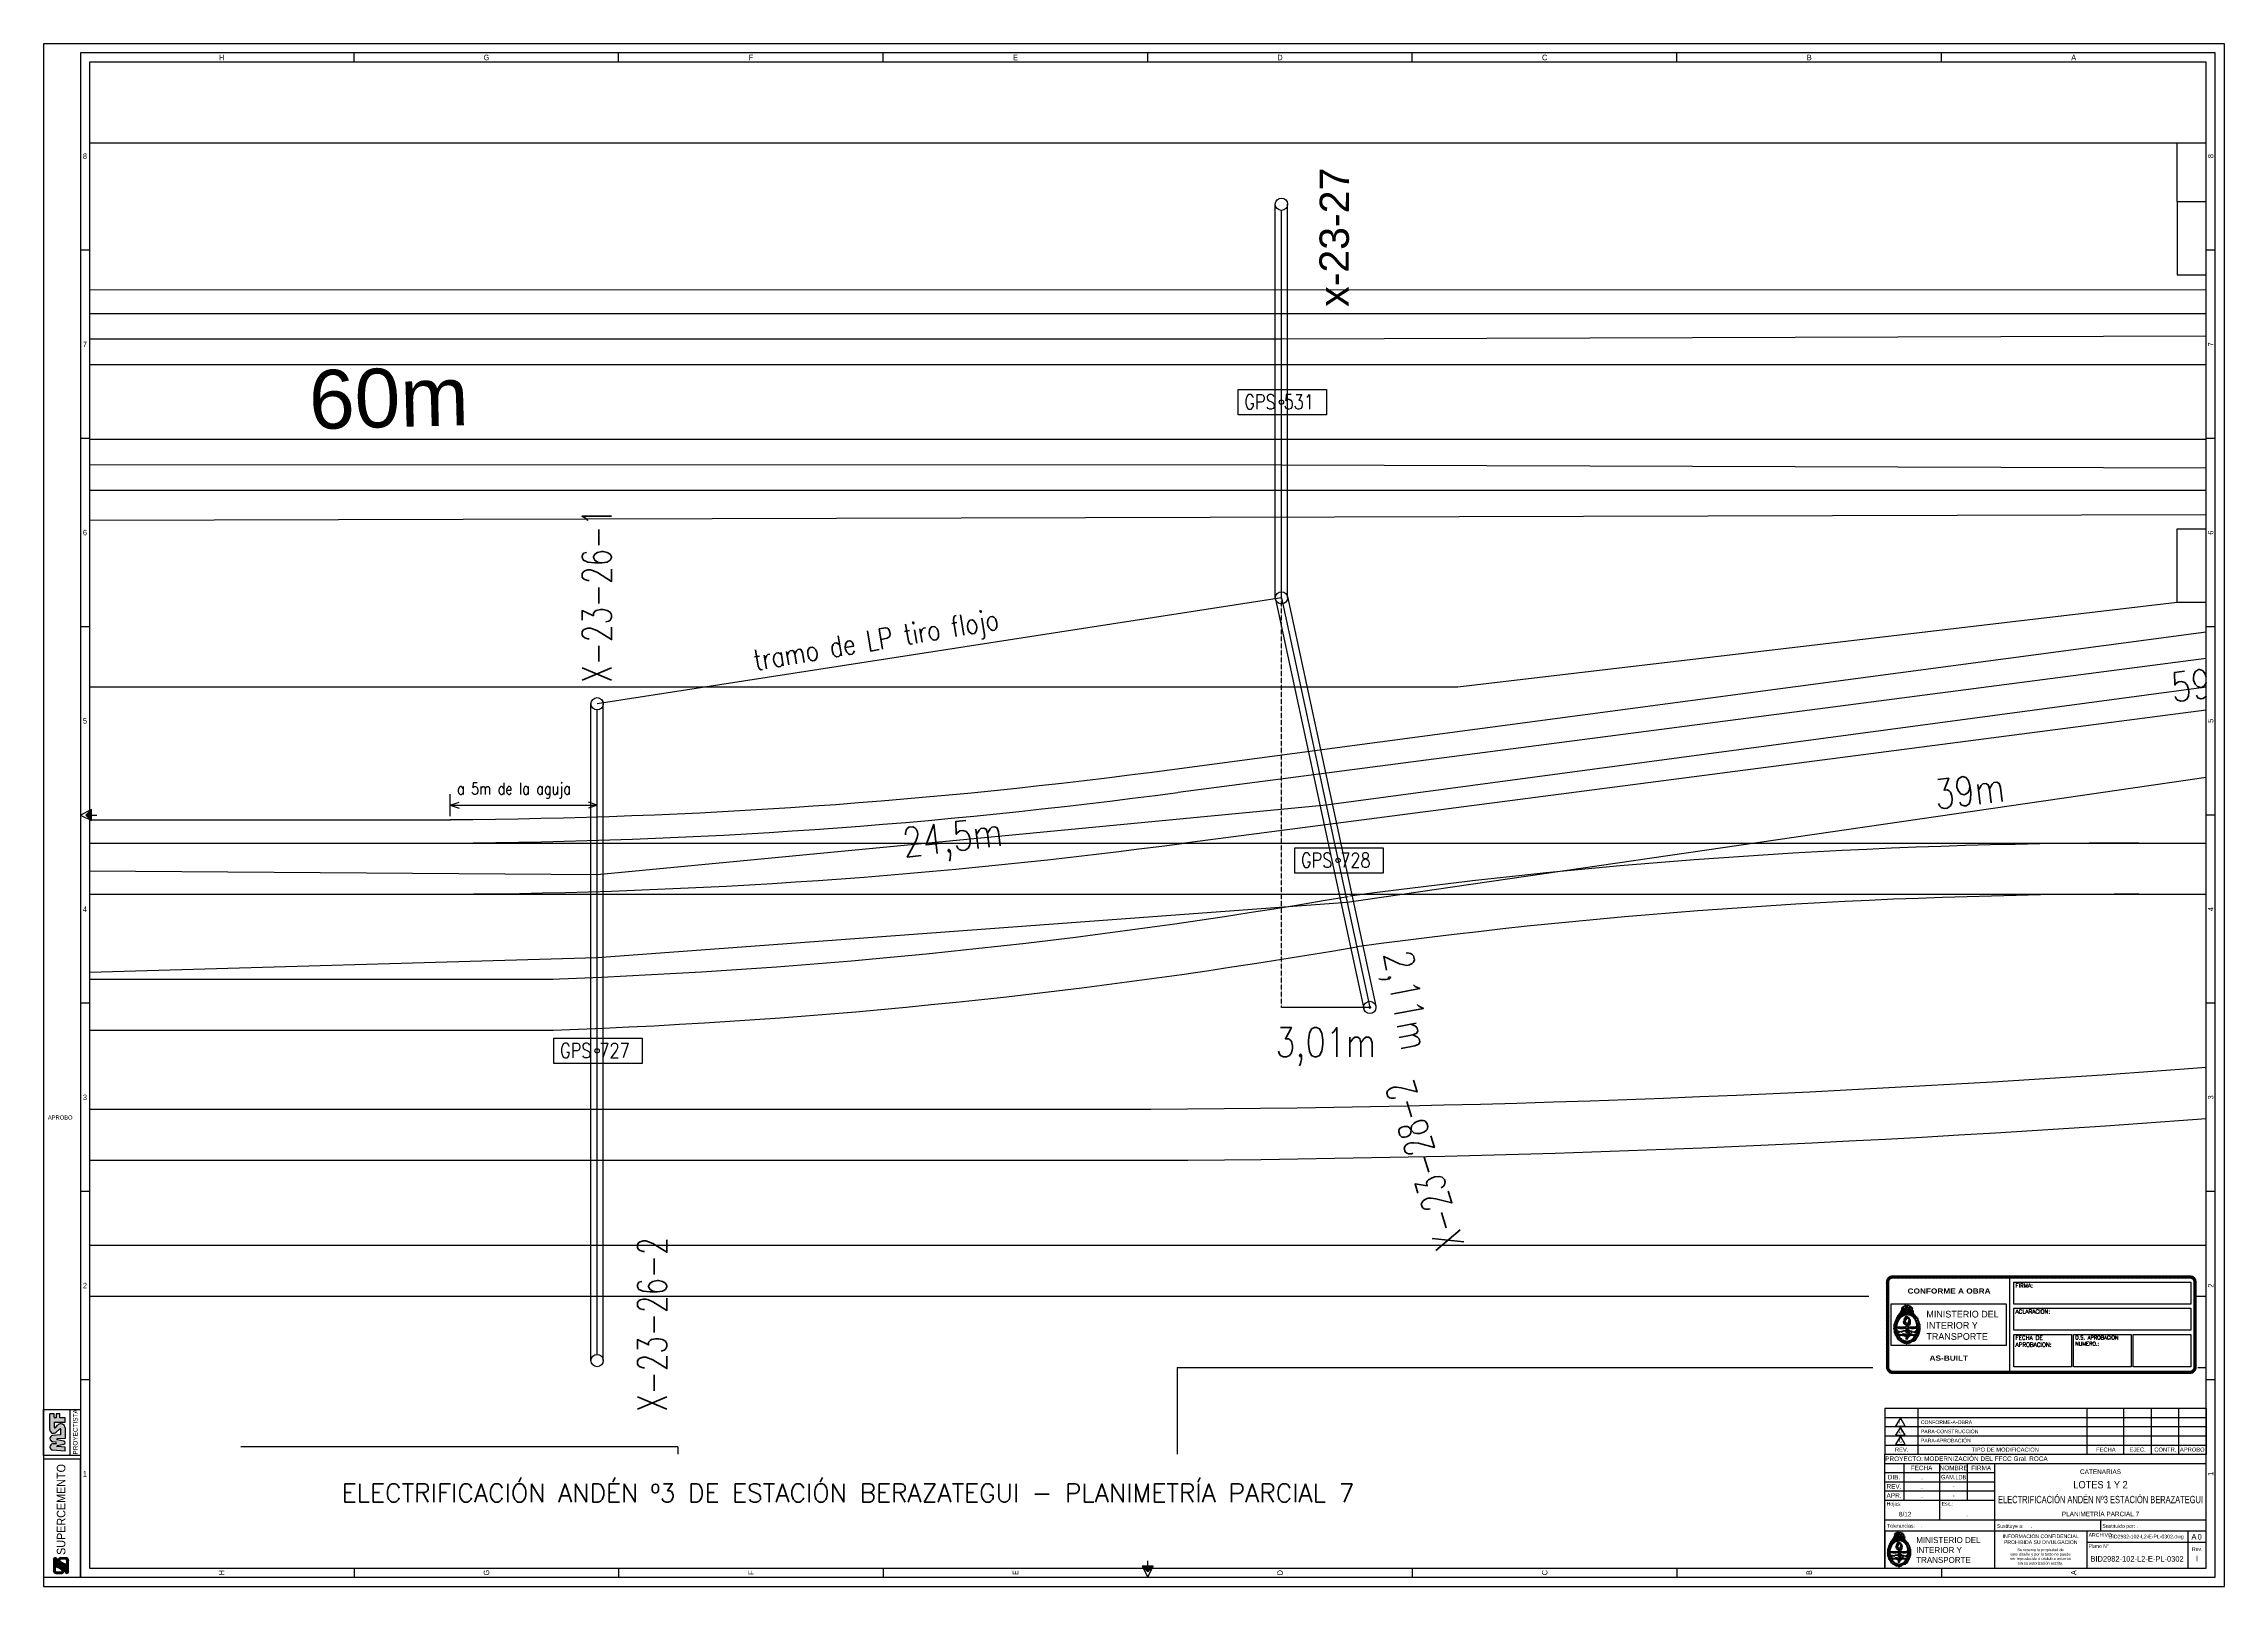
# Paper-space layout '007 BZ 03' of a CAD drawing. Header units: millimetres. Extents: x -61 to 1127, y -28 to 812.
# The model-space entities are those that its viewports show. They can reach past a viewport. Long polylines and large blocks are cut down to what shows.
import ezdxf
from ezdxf.enums import TextEntityAlignment as Align

# ---------------------------------------------------------------- set-up
doc = ezdxf.new("R2010")
doc.units = ezdxf.units.MM
doc.linetypes.add('HIDDEN2', pattern=[4.7625, 3.175, -1.5875])
for name, color, linetype in [('0-VENTANA', 20, 'Continuous'), ('0_FORMATO', 7, 'Continuous'), ('C142', 142, 'Continuous'), ('E4_ESQUEMAS', 2, 'Continuous'), ('EDIFICIOS', 8, 'Continuous'), ('LINEA_02', 8, 'Continuous'), ('longitud vano', 7, 'Continuous'), ('M_DIM', 1, 'Continuous'), ('n° de postación', 1, 'Continuous'), ('pórticos', 4, 'Continuous'), ('Textos catenaria', 7, 'Continuous'), ('vías', 8, 'Continuous')]:
    doc.layers.add(name, color=color, linetype=linetype)
doc.layers.get('0-VENTANA').off()
doc.styles.add('ARIAL', font='arial.ttf', dxfattribs={"width": 0.7})
doc.styles.add('ROMANS', font='arial.ttf', dxfattribs={"width": 0.7})
doc.styles.add('SIMPLEX', font='simplex.shx', dxfattribs={"width": 0.75})
doc.styles.add('STYLE1', font='arial.ttf')
doc.styles.add('TEXTO_SELLO', font='')
doc.styles.get('TEXTO_SELLO').set_extended_font_data('Arial Black', bold=True)
doc.linetypes.add('FENCELINE2', pattern='A,0.25,-0.1,[132,ltypeshp.shx,S=0.1,R=0,X=-0.1,Y=0],-0.1,1', length=1.45)
doc.linetypes.add('ZIGZAG', pattern='A,0.00254,-5.08,[131,ltypeshp.shx,S=5.08,R=0,X=-5.08,Y=0],-10.16,[131,ltypeshp.shx,S=5.08,R=180,X=5.08,Y=0],-5.08', length=20.32254)

# ---------------------------------------------------------------- blocks, each defined once
blk = doc.blocks.new('ROTULO_CARATULA')
at = {"layer": '0_FORMATO', "color": 255}
for p, q in [((0, 0), (0, 62)), ((0, 52), (60, 52)), ((10.6, 37), (10.6, 57)), ((30, 37), (30, 57)), ((45, 37), (45, 57)), ((60, 0), (60, 57)), ((0, 47), (60, 47)), ((0, 42), (60, 42)), ((0, 37), (60, 37)), ((30, 26), (30, 37)), ((175, 26), (0, 26)), ((117.5, 26), (117.5, 20)), ((175, 20), (0, 20)), ((0, 19.4), (0, 0)), ((60, 0), (60, 19.2)), ((110, 20), (110, 0)), ((175, 14), (110, 14)), ((165, 20), (165, 0)), ((0, 0), (175, 0))]:
    blk.add_line(p, q, dxfattribs=at)
at = {"layer": '0_FORMATO', "color": 7}
for p, q in [((0, 62), (175, 62)), ((0, 57), (175, 57))]:
    blk.add_line(p, q, dxfattribs=at)
at = {"layer": '0_FORMATO', "color": 253}
for p, q in [((0, 19.9), (0, 17.7)), ((2.2, 11.9), (2.3, 12.2)), ((2.2, 11.7), (2.2, 11.9)), ((2.3, 12.2), (2.4, 12.4)), ((2.4, 12.4), (2.5, 12.6)), ((2.5, 12.6), (2.6, 12.8)), ((2.6, 12.8), (2.7, 13.1)), ((2.7, 13.1), (2.8, 13.3)), ((2.8, 13.3), (3, 13.5)), ((3, 13.5), (3.1, 13.8)), ((3.1, 13.8), (3.2, 14)), ((3.2, 14), (3.3, 14.2)), ((3.3, 14.2), (3.4, 14.4)), ((3.4, 14.4), (3.6, 14.6)), ((3.6, 14.6), (3.7, 14.9)), ((3.7, 14.9), (3.8, 15.1)), ((3.8, 15.1), (4, 15.3)), ((4, 15.3), (4.1, 15.5)), ((4.1, 15.5), (4.3, 15.7)), ((4.3, 15.7), (4.4, 16)), ((4.4, 16), (4.6, 16.2)), ((4.6, 16.2), (4.7, 16.4)), ((4.7, 16.4), (4.9, 16.6)), ((4.9, 16.6), (5, 16.8)), ((5, 16.8), (5.2, 17)), ((5.2, 18.2), (6, 19.1)), ((5.4, 18), (5.2, 18.2)), ((5.2, 17.4), (5.4, 17.7)), ((5.2, 17), (5.3, 17.2)), ((5.3, 17.2), (5.5, 17.4)), ((5.5, 17.9), (5.4, 18)), ((5.4, 17.7), (5.5, 17.8)), ((5.5, 17.8), (5.5, 17.9)), ((6, 19.1), (6.3, 19)), ((6.3, 19), (6.4, 19.1)), ((6.4, 19.1), (6.6, 19.3)), ((6.6, 19.3), (7.4, 18.8)), ((7.4, 18.8), (7.7, 19.3)), ((7.7, 19.3), (7.9, 18.8)), ((7.9, 18.8), (8.2, 19.6)), ((8.2, 19.6), (9.6, 19.1)), ((9.6, 19.1), (9.3, 18.2)), ((9.3, 18.2), (10.4, 18.2)), ((10.4, 18.2), (10.1, 16.6)), ((10.1, 16.6), (10.4, 16.7)), ((10.4, 16.7), (10.7, 16.8)), ((10.7, 16.8), (10.9, 16.9)), ((10.8, 16.6), (10.7, 16.4)), ((10.7, 16.4), (10.7, 16.2)), ((10.7, 16.2), (10.8, 16)), ((11, 17), (10.8, 16.8)), ((10.8, 16.8), (10.8, 16.6)), ((10.8, 16), (10.8, 15.8)), ((10.8, 15.8), (10.9, 15.6)), ((10.9, 15.6), (11, 15.4)), ((11, 15.4), (11.2, 15.2)), ((11.2, 15.2), (11.3, 14.9)), ((11.3, 14.9), (11.5, 14.7)), ((11.5, 14.7), (11.6, 14.5)), ((11.6, 14.5), (11.8, 14.2)), ((11.8, 14.2), (12, 14)), ((12, 14), (12.2, 13.8)), ((12.2, 13.8), (12.3, 13.6)), ((12.3, 13.6), (12.5, 13.4)), ((12.5, 13.4), (12.7, 13.2)), ((12.7, 13.2), (12.8, 13)), ((12.8, 13), (12.9, 12.8)), ((12.9, 12.8), (13, 12.6)), ((13, 12.6), (13.1, 12.5)), ((13.1, 12.5), (13.2, 12.3)), ((13.2, 12.3), (13.3, 12.1)), ((13.3, 12.1), (13.4, 11.9)), ((1.6, 9.3), (1.7, 9.6)), ((1.6, 9.1), (1.6, 9.3)), ((1.6, 8.8), (1.6, 9.1)), ((1.6, 8.6), (1.6, 8.8)), ((1.6, 8.3), (1.6, 8.6)), ((1.6, 8.1), (1.6, 8.3)), ((1.6, 7.8), (1.6, 8.1)), ((1.6, 7.6), (1.6, 7.8)), ((1.7, 7.3), (1.6, 7.6)), ((1.7, 10), (1.8, 10.3)), ((1.7, 9.8), (1.7, 10)), ((1.7, 9.6), (1.7, 9.8)), ((1.7, 7.1), (1.7, 7.3)), ((1.8, 6.8), (1.7, 7.1)), ((1.8, 10.5), (1.9, 10.8)), ((1.8, 10.3), (1.8, 10.5)), ((1.8, 6.6), (1.8, 6.8)), ((1.9, 6.3), (1.8, 6.6)), ((1.9, 11), (2, 11.2)), ((1.9, 10.8), (1.9, 11)), ((1.9, 6.1), (1.9, 6.3)), ((2, 5.8), (1.9, 6.1)), ((2, 11.2), (2.1, 11.5)), ((2.1, 5.6), (2, 5.8)), ((2.1, 11.5), (2.2, 11.7)), ((2.2, 5.3), (2.1, 5.6)), ((2.3, 5.1), (2.2, 5.3)), ((2.4, 4.8), (2.3, 5.1)), ((2.6, 4.5), (2.4, 4.8)), ((2.7, 4.3), (2.6, 4.5)), ((2.8, 4.1), (2.7, 4.3)), ((3, 3.8), (2.8, 4.1)), ((3.1, 3.6), (3, 3.8)), ((3.3, 3.4), (3.1, 3.6)), ((3.4, 3.2), (3.3, 3.4)), ((3.6, 3), (3.4, 3.2)), ((3.8, 2.8), (3.6, 3)), ((4, 2.6), (3.8, 2.8)), ((4.2, 2.4), (4, 2.6)), ((4.4, 2.2), (4.2, 2.4)), ((4.7, 2), (4.4, 2.2)), ((4.9, 1.9), (4.7, 2)), ((5.1, 1.7), (4.9, 1.9)), ((5.4, 1.6), (5.1, 1.7)), ((5.6, 1.5), (5.4, 1.6)), ((8.5, 1.8), (5.5, 2.1)), ((5.5, 2.1), (6.8, 1.3)), ((5.8, 1.4), (5.6, 1.5)), ((6.1, 1.3), (5.8, 1.4)), ((6.3, 1.3), (6.1, 1.3)), ((6.6, 1.3), (6.3, 1.3)), ((6.8, 1.3), (6.6, 1.3)), ((6.8, 1.3), (8.5, 1.8)), ((7.1, 1.3), (6.8, 1.3)), ((7.3, 1.2), (7.1, 1.3)), ((7.5, 1), (7.3, 1.2)), ((7.5, 0.8), (7.5, 1)), ((7.7, 0.5), (7.5, 0.8)), ((8.2, 1.3), (7.7, 0.5)), ((9.6, 1.6), (8.2, 1.3)), ((10.4, 2.6), (8.8, 1.8)), ((8.8, 1.8), (9.6, 1.6)), ((10.1, 1.8), (10.4, 2.6)), ((10.4, 1.9), (10.1, 1.8)), ((10.6, 2), (10.4, 1.9)), ((10.8, 2.1), (10.6, 2)), ((11, 2.3), (10.8, 2.1)), ((11.2, 2.4), (11, 2.3)), ((11.4, 2.5), (11.2, 2.4)), ((11.6, 2.7), (11.4, 2.5)), ((11.8, 2.9), (11.6, 2.7)), ((12, 3), (11.8, 2.9)), ((12.1, 3.2), (12, 3)), ((12.3, 3.4), (12.1, 3.2)), ((12.4, 3.6), (12.3, 3.4)), ((12.6, 3.8), (12.4, 3.6)), ((12.7, 4), (12.6, 3.8)), ((12.8, 4.2), (12.7, 4)), ((13, 4.4), (12.8, 4.2)), ((13.1, 4.6), (13, 4.4)), ((13.2, 4.8), (13.1, 4.6)), ((13.3, 5), (13.2, 4.8)), ((13.4, 5.3), (13.3, 5)), ((13.4, 11.9), (13.5, 11.6)), ((13.5, 5.5), (13.4, 5.3)), ((13.5, 11.6), (13.6, 11.4)), ((13.6, 5.7), (13.5, 5.5)), ((13.6, 11.4), (13.7, 11.2)), ((13.7, 6.2), (13.6, 6)), ((13.6, 6), (13.6, 5.7)), ((13.7, 11.2), (13.7, 10.9)), ((13.7, 10.9), (13.8, 10.7)), ((13.8, 6.4), (13.7, 6.2)), ((13.8, 10.7), (13.8, 10.5)), ((13.8, 10.5), (13.9, 10.2)), ((13.9, 6.9), (13.8, 6.7)), ((13.8, 6.7), (13.8, 6.4)), ((13.9, 10.2), (13.9, 10)), ((13.9, 10), (14, 9.7)), ((14, 7.7), (13.9, 7.4)), ((13.9, 7.4), (13.9, 7.2)), ((13.9, 7.2), (13.9, 6.9)), ((14, 9.7), (14, 9.5)), ((14, 9.5), (14, 9.2)), ((14, 9.2), (14, 9)), ((14, 9), (14, 8.7)), ((14, 8.7), (14, 8.5)), ((14, 8.5), (14, 8.2)), ((14, 8.2), (14, 7.9)), ((14, 7.9), (14, 7.7))]:
    blk.add_line(p, q, dxfattribs=at)
at = {"layer": '0_FORMATO'}
blk.add_line((60, 19.2), (60, 21.6), dxfattribs=at)
at = {"layer": '0_FORMATO', "color": 253}
for points in [[(0, 19.9), (0, 19.9)], [(2.2, 12.2), (2.2, 11.9), (2.2, 11.6), (2.2, 11.4), (2.3, 11.2), (2.5, 11.1), (2.7, 10.9), (2.5, 11.4), (3.3, 11.1), (2.2, 12.2)], [(3.3, 14.4), (3.1, 14.1), (3, 13.9), (2.8, 13.6), (2.7, 13.4), (2.6, 13.1), (2.6, 12.8), (2.5, 12.6), (2.5, 12.3), (2.5, 12), (2.6, 12.2), (2.7, 12.4), (2.9, 12.6), (3, 12.9), (3.1, 13.1), (3.2, 13.4), (3.3, 13.7), (3.3, 13.9), (3.3, 14.2), (3.3, 14.4)], [(2.7, 8.9), (7.4, 8.9), (7.4, 10), (7.2, 10.1), (7.1, 10.3), (6.9, 10.4), (6.8, 10.6), (6.7, 10.8), (6.6, 11), (6.5, 11.2), (6.5, 11.4), (6.4, 11.7), (6.4, 11.9), (6.4, 12.1), (6.4, 12.4), (6.4, 12.6), (6.5, 12.8), (6.6, 13), (6.6, 13.2), (6.8, 13.3), (6.9, 13.5), (7.1, 13.6), (7.2, 13.7), (7.4, 13.8), (7.7, 13.8), (7.9, 13.8), (8.1, 13.7), (8.3, 13.7), (8.5, 13.6), (8.6, 13.4), (8.8, 13.3), (8.9, 13.2), (9, 13), (9.1, 12.8), (9.2, 12.6), (9.3, 12.4), (9.3, 12.2), (9.4, 12), (9.4, 11.8), (9.4, 11.6), (9.3, 11.4), (9.3, 11.2), (9.2, 11), (9.1, 10.8), (9, 10.6), (8.9, 10.5), (8.8, 10.3), (8.6, 10.2), (8.4, 10.1), (8.2, 10), (8.2, 8.9), (12.6, 8.9), (12.6, 9.2), (12.6, 9.5), (12.6, 9.7), (12.5, 10), (12.5, 10.2), (12.5, 10.4), (12.4, 10.7), (12.4, 10.9), (12.3, 11.1), (12.3, 11.3), (12.2, 11.5), (12.1, 11.7), (12, 11.9), (12, 12.1), (11.9, 12.3), (11.8, 12.4), (11.7, 12.6), (11.6, 12.8), (11.5, 12.9), (11.4, 13.1), (11.3, 13.2), (11.2, 13.3), (11.1, 13.5), (10.9, 13.6), (10.8, 13.7), (10.7, 13.8), (10.6, 13.9), (10.4, 14), (10.3, 14.1), (10.1, 14.2), (10, 14.3), (9.9, 14.4), (9.7, 14.4), (9.6, 14.5), (9.4, 14.6), (9.3, 14.6), (9.1, 14.7), (9, 14.7), (8.8, 14.7), (8.7, 14.8), (8.5, 14.8), (8.3, 14.8), (8.2, 14.8), (8, 14.8), (7.9, 14.8), (7.7, 14.8), (7.6, 14.8), (7.4, 14.8), (7.2, 14.8), (7.1, 14.7), (6.9, 14.7), (6.8, 14.7), (6.6, 14.6), (6.5, 14.6), (6.3, 14.5), (6.2, 14.5), (6, 14.4), (5.9, 14.3), (5.7, 14.2), (5.6, 14.1), (5.4, 14.1), (5.3, 14), (5.1, 13.9), (5, 13.7), (4.9, 13.6), (4.7, 13.5), (4.6, 13.4), (4.5, 13.3), (4.3, 13.1), (4.2, 13), (4.1, 12.8), (4, 12.7), (3.9, 12.5), (3.8, 12.3), (3.7, 12.2), (3.6, 12), (3.5, 11.8), (3.4, 11.6), (3.3, 11.4), (3.2, 11.2), (3.2, 11), (3.1, 10.8), (3, 10.6), (3, 10.4), (2.9, 10.2), (2.9, 9.9), (2.8, 9.7), (2.8, 9.4), (2.8, 9.2), (2.7, 8.9)], [(2.7, 12.2), (3.3, 11.7), (3.3, 12.2), (2.7, 12.2)], [(3, 13.6), (2.9, 13.2), (2.9, 13), (2.9, 12.7), (3.1, 12.5), (3.3, 12.2), (3.2, 12.5), (3.3, 12.7), (3.6, 12.8), (3, 13.6)], [(3.3, 13.3), (3.3, 13), (3.3, 12.9), (3, 12.8), (3.3, 12), (3.5, 12.2), (3.6, 12.5), (3.6, 12.7), (3.6, 12.9), (3.5, 13.1), (3.3, 13.3)], [(3.8, 14.1), (3.8, 13.8), (3.8, 13.7), (3.6, 13.6), (3.3, 13.6), (4.1, 13), (4.7, 14.1), (3.8, 14.1)], [(3.6, 14.7), (3.8, 14.4), (3.6, 14.7)], [(3.8, 15), (3.8, 14.6), (3.7, 14.3), (3.8, 14.1), (3.9, 13.8), (4.1, 13.6), (4.1, 13.9), (4.2, 14.1), (4.3, 14.1), (4.7, 14.1), (4.4, 15), (3.8, 15)], [(4.4, 15.5), (4.7, 13.9), (5.5, 14.7), (4.4, 15.5)], [(4.7, 15.8), (4.7, 14.7), (5.7, 15), (5.5, 15.8), (4.7, 15.8)], [(6.3, 18.8), (5.5, 17.2), (4.9, 17.2), (4.9, 15.5), (5.2, 15.5), (5.4, 15.4), (5.5, 15.3), (5.4, 15.1), (5.2, 15), (5.4, 14.9), (5.7, 14.9), (5.9, 14.9), (6.2, 14.9), (6.5, 14.9), (6.8, 15), (7.1, 15), (7.4, 15.1), (7.7, 15.2), (7.9, 15.3), (8.2, 15.4), (8.4, 15.5), (8.6, 15.6), (8.8, 15.8), (5.7, 15.2), (6.3, 18.8)], [(6, 19.1), (5.2, 18.2), (5.5, 18.2), (5.8, 18.2), (5.9, 18.3), (6, 18.5), (6.1, 18.8), (6, 19.1)], [(5.7, 17.4), (5.5, 16.1), (5.7, 16.3), (5.8, 16.5), (5.9, 16.7), (5.9, 16.9), (5.9, 17.1), (5.7, 17.4)], [(5.7, 16.1), (5.7, 15.2), (6.3, 15.2), (6.3, 16.1), (5.7, 16.1)], [(6.6, 18.2), (6, 16.9), (6.2, 17.1), (6.4, 17.4), (6.5, 17.6), (6.6, 17.9), (6.6, 18.2)], [(6, 16.3), (6.8, 16.3), (6.6, 17.4), (7.7, 17.4), (7.4, 16.6), (8.2, 16.6), (7.9, 17.4), (8.8, 17.4), (8.8, 17), (8.8, 16.8), (9, 16.6), (9.3, 16.3), (9.3, 16.6), (9.2, 16.9), (9.1, 17.1), (9, 17.3), (8.9, 17.5), (8.8, 17.6), (8.6, 17.8), (8.5, 17.9), (8.3, 18), (8.2, 18), (8, 18.1), (7.9, 18.1), (7.7, 18.1), (7.5, 18), (7.4, 18), (7.2, 17.9), (7.1, 17.8), (6.9, 17.7), (6.7, 17.5), (6.6, 17.4), (6.5, 17.2), (6.3, 17), (6.2, 16.8), (6.1, 16.6), (6, 16.3)], [(6, 16.3), (6, 15.5), (6.6, 16.1), (7.4, 15.8), (7.1, 16), (6.9, 16.2), (6.7, 16.3), (6.4, 16.3), (6, 16.3)], [(6.8, 13.3), (7.7, 13), (6.3, 11.1), (9, 10.9), (8.2, 11.1), (9, 11.4), (9, 11.7), (8.9, 12), (8.8, 12.2), (8.8, 12.5), (8.7, 12.7), (8.6, 12.9), (8.4, 13.1), (8.3, 13.2), (8.1, 13.3), (7.9, 13.4), (7.7, 13.4), (7.5, 13.4), (7.2, 13.4), (6.8, 13.3)], [(6.6, 12.5), (6.3, 11.7), (6.6, 12.5)], [(6.5, 15.1), (6.7, 15.1), (6.5, 15.1)], [(8.2, 19.6), (8.1, 19.3), (7.9, 19.1), (7.8, 19.1), (7.6, 19.2), (7.4, 19.3), (6.6, 19.3), (6.7, 19.1), (6.8, 18.9), (7, 18.7), (7.1, 18.6), (7.3, 18.5), (7.5, 18.4), (7.7, 18.4), (7.9, 18.4), (8.2, 18.4), (8.4, 18.4), (8.6, 18.5), (8.9, 18.6), (9.1, 18.6), (9.3, 18.7), (9.6, 18.8), (8.2, 19.6)], [(6.6, 17.4), (6.7, 17.1), (6.8, 16.9), (7, 16.7), (7.1, 16.6), (7.4, 16.5), (7.6, 16.4), (7.9, 16.3), (7.7, 17.4), (6.6, 17.4)], [(6.6, 16.1), (6.6, 15.5), (7.1, 15.5), (6.6, 16.1)], [(6.8, 13.9), (6.6, 12.8), (7.4, 13.9), (6.8, 13.9)], [(6.8, 17.4), (6.8, 16.9), (7.4, 16.9), (7.4, 17.4), (6.8, 17.4)], [(6.8, 12.2), (7.7, 13), (7.3, 13), (7.1, 12.9), (7, 12.8), (6.9, 12.5), (6.8, 12.2)], [(6.9, 18.3), (7, 18.2), (6.9, 18.3)], [(7.4, 15.5), (8.8, 15.8), (8.8, 15), (9, 15.1), (9.3, 15.1), (9.5, 15.2), (9.7, 15.2), (9.9, 15.2), (10.1, 15.2), (10.1, 15.1), (10.2, 14.9), (10.1, 14.7), (10.9, 15), (10.9, 15.5), (10.8, 15.6), (10.6, 15.6), (10.4, 15.7), (10.1, 15.8), (9.9, 15.9), (9.7, 16), (9.5, 16.1), (9.2, 16.2), (9, 16.2), (8.8, 16.3), (8.6, 16.3), (8.4, 16.3), (8.2, 16.3), (8, 16.3), (7.9, 16.2), (7.7, 16.1), (7.6, 15.9), (7.5, 15.8), (7.4, 15.5)], [(7.4, 14.1), (8.2, 13.9), (7.4, 14.1)], [(7.6, 13.8), (7.8, 13.7), (7.6, 13.8)], [(7.7, 16.1), (7.9, 15.8), (7.7, 16.1)], [(7.8, 19.2), (7.8, 19), (7.8, 19.2)], [(7.9, 17.4), (7.9, 16.9), (8.8, 16.9), (8.8, 17.4), (7.9, 17.4)], [(7.9, 13.9), (8.8, 13.3), (7.9, 13.9)], [(8.2, 16.9), (9, 16.3), (8.2, 16.9)], [(8.5, 18.5), (8.5, 18), (9, 18), (8.5, 18.5)], [(8.8, 18), (9.9, 16.3), (9.8, 16.6), (9.6, 16.9), (9.5, 17.2), (9.4, 17.4), (9.2, 17.6), (9, 17.8), (8.8, 18)], [(8.8, 13.3), (8.8, 12), (8.8, 13.3)], [(9, 18.8), (9.3, 15.8), (10.7, 15.5), (10.7, 16.6), (10.1, 16.6), (10.4, 18.2), (9, 18.8)], [(9, 15.2), (10.4, 15), (9, 15.2)], [(9, 12.5), (9.3, 10.3), (9.4, 10.6), (9.5, 10.9), (9.5, 11.2), (9.5, 11.4), (9.4, 11.7), (9.3, 12), (9.2, 12.2), (9, 12.5)], [(9.1, 12.9), (9.2, 12.7), (9.1, 12.9)], [(9.7, 17.2), (9.8, 17.1), (9.7, 17.2)], [(10.1, 14.7), (11.5, 13), (12, 13.6), (12.9, 13), (12.6, 13.9), (11.2, 13.6), (11.2, 13.9), (11.1, 14.2), (10.9, 14.3), (10.7, 14.5), (10.5, 14.6), (10.1, 14.7)], [(10.7, 15), (12, 13.6), (12, 13.9), (11.9, 14.2), (11.8, 14.5), (11.7, 14.6), (11.5, 14.8), (11.3, 14.9), (11, 14.9), (10.7, 15)], [(11.4, 13.8), (11.6, 13.7), (11.4, 13.8)], [(12, 13.6), (11.9, 13.3), (11.8, 13), (11.8, 12.8), (11.9, 12.6), (12, 12.5), (12.3, 12.3), (12.6, 12.2), (12, 11.7), (12.3, 10.9), (13.4, 10.9), (13.1, 13), (12, 13.6)], [(12.2, 12.1), (12.4, 12), (12.2, 12.1)], [(13.1, 12.2), (13.1, 12), (13.1, 11.8), (13.1, 11.5), (13, 11.3), (12.9, 11.1), (12.9, 10.8), (12.9, 10.6), (12.8, 10.4), (12.9, 10.2), (12.9, 10.1), (13, 9.9), (13.2, 9.8), (13.4, 9.8), (12.9, 10.3), (14, 10.3), (13.1, 12.2)], [(12.9, 12.5), (13.1, 12.2), (12.9, 12.5)], [(1.4, 10.3), (1.4, 8.1), (1.6, 8.9), (2.5, 9.2), (2.3, 9.4), (2.2, 9.5), (2.1, 9.6), (2.1, 9.6), (2.2, 9.7), (2.5, 9.8), (1.4, 10.3)], [(6, 11.7), (6.1, 11.4), (6.2, 11.1), (6.3, 10.9), (6.4, 10.7), (6.6, 10.6), (6.8, 10.5), (7.1, 10.4), (7.4, 10.3), (7.4, 8.9), (2.7, 8.9), (2.8, 9.2), (2.8, 9.5), (2.8, 9.7), (2.8, 10), (2.9, 10.3), (2.9, 10.5), (2.8, 10.8), (2.7, 11), (2.6, 11.2), (2.5, 11.4), (2.7, 10.9), (1.9, 11.1), (1.6, 10), (2.2, 10.6), (1.9, 9.2), (2.5, 7.6), (2.7, 8.7), (7.4, 8.7), (7.4, 6.8), (7.9, 8.7), (8.2, 8.7), (8.5, 8.7), (8.7, 8.7), (9, 8.7), (9.3, 8.7), (9.5, 8.7), (9.8, 8.7), (10.1, 8.7), (10.3, 8.7), (10.6, 8.7), (10.9, 8.7), (11.1, 8.7), (11.4, 8.7), (11.6, 8.6), (11.9, 8.6), (12.1, 8.5), (12.4, 8.4), (12.6, 8.3), (12.8, 8.2), (13.1, 8.1), (13.3, 7.9), (13.5, 7.8), (13.7, 7.6), (12.6, 7.8), (12, 4.8), (10.7, 5.1), (11.5, 4.6), (10.1, 2.6), (11.2, 2.6), (12.6, 5.9), (13.7, 5.7), (12.9, 6.2), (12.9, 7.3), (13.7, 6.5), (14, 10.3), (13.1, 8.4), (13.1, 9.5), (12.9, 9.4), (12.6, 9.3), (12.4, 9.2), (12.1, 9.1), (11.8, 9), (11.6, 9), (11.3, 8.9), (11, 8.9), (10.7, 8.9), (10.5, 8.9), (10.2, 8.9), (9.9, 8.9), (9.6, 8.9), (9.3, 8.9), (9, 8.9), (8.8, 8.9), (8.5, 8.9), (8.2, 8.9), (7.9, 8.9), (8.5, 10.6), (7.1, 11.1), (7.1, 10.8), (7, 10.7), (6.9, 10.6), (6.6, 10.6), (6.3, 10.6), (6, 11.7)], [(1.6, 8.9), (1.7, 8.6), (1.8, 8.3), (1.8, 8.1), (2, 7.9), (2.2, 7.7), (2.5, 7.6), (1.9, 8.1), (2.5, 8.9), (1.6, 8.9)], [(1.6, 7.8), (1.6, 6.5), (1.9, 7.3), (2.5, 6.8), (2.5, 7.1), (2.5, 7.3), (2.3, 7.5), (2.2, 7.6), (1.9, 7.7), (1.6, 7.8)], [(1.9, 7.3), (1.6, 6.2), (2.7, 6.2), (1.9, 7.3)], [(1.9, 10.6), (1.9, 10), (2.5, 10), (1.9, 10.6)], [(2.7, 6.8), (1.9, 5.7), (3, 5.4), (2.7, 6.8)], [(1.9, 5.1), (3.3, 4.8), (3, 5.9), (1.9, 5.1)], [(2, 11.8), (2.1, 11.6), (2, 11.8)], [(2.1, 9.7), (2.3, 9.6), (2.1, 9.7)], [(2.1, 8.3), (2.3, 8.2), (2.1, 8.3)], [(2.3, 5.2), (2.4, 5), (2.3, 5.2)], [(2.5, 4.3), (4.4, 3.5), (4.4, 4.8), (4.1, 4.9), (3.8, 5), (3.6, 5), (3.3, 4.9), (3.1, 4.8), (2.9, 4.7), (2.7, 4.5), (2.5, 4.3)], [(2.7, 8.7), (3, 8.6), (3.2, 8.5), (3.5, 8.4), (3.8, 8.4), (4, 8.4), (4.3, 8.3), (4.6, 8.3), (4.9, 8.3), (5.2, 8.3), (5.5, 8.3), (5.7, 8.3), (6, 8.3), (6.3, 8.4), (6.6, 8.4), (6.9, 8.4), (7.1, 8.4), (7.4, 8.4), (7.1, 8.5), (6.9, 8.6), (6.6, 8.6), (6.4, 8.7), (6.1, 8.7), (5.8, 8.7), (5.5, 8.7), (5.2, 8.7), (5, 8.7), (4.7, 8.7), (4.4, 8.7), (4.1, 8.7), (3.8, 8.7), (3.5, 8.7), (3.3, 8.7), (3, 8.7), (2.7, 8.7)], [(2.7, 8.4), (2.8, 8.1), (2.8, 7.9), (2.9, 7.6), (3, 7.4), (3.1, 7.3), (3.3, 7.1), (3.4, 7), (3.6, 7), (3.7, 6.9), (3.9, 6.8), (4.1, 6.8), (4.3, 6.8), (4.5, 6.8), (4.7, 6.8), (4.9, 6.8), (5.2, 6.9), (5.4, 6.9), (5.6, 7), (5.8, 7), (6.1, 7.1), (6.3, 7.1), (6.5, 7.2), (6.7, 7.2), (7, 7.2), (7.2, 7.3), (7.4, 7.3), (7.4, 8.4), (2.7, 8.4)], [(2.7, 7.3), (3, 7), (2.7, 7.3)], [(2.7, 7), (3, 6.8), (2.7, 7)], [(2.7, 4.6), (2.9, 4.3), (3, 4), (3.1, 3.9), (3.3, 3.7), (3.5, 3.6), (3.8, 3.5), (3.7, 3.8), (3.6, 4), (3.5, 4.2), (3.3, 4.3), (3.1, 4.5), (2.7, 4.6)], [(2.8, 10.4), (2.9, 10.2), (2.8, 10.4)], [(3, 6.2), (3.1, 6), (3.3, 5.9), (3.4, 5.8), (3.6, 5.7), (3.9, 5.6), (4.1, 5.5), (4.3, 5.4), (4.6, 5.4), (4.9, 5.3), (5.2, 5.3), (5.5, 5.3), (5.8, 5.3), (6.1, 5.2), (6.4, 5.2), (6.7, 5.2), (7, 5.3), (7.3, 5.3), (7.5, 5.3), (7.8, 5.3), (8.1, 5.3), (8.3, 5.3), (8.6, 5.4), (8.8, 5.4), (8.8, 6.2), (9, 6.1), (9.2, 6), (9.4, 5.9), (9.6, 5.8), (9.8, 5.7), (10, 5.6), (10.2, 5.5), (10.4, 5.4), (10.6, 5.3), (10.8, 5.3), (11, 5.3), (11.2, 5.3), (11.4, 5.3), (11.6, 5.4), (11.8, 5.4), (11.9, 5.6), (12.1, 5.7), (12.2, 5.9), (12.3, 6.2), (12.1, 6.2), (11.8, 6.3), (11.5, 6.3), (11.3, 6.4), (11, 6.4), (10.8, 6.5), (10.5, 6.5), (10.2, 6.6), (10, 6.7), (9.7, 6.7), (9.5, 6.8), (9.2, 6.8), (8.9, 6.8), (8.7, 6.9), (8.4, 6.9), (8.2, 6.9), (7.9, 6.9), (7.6, 6.8), (7.4, 6.8), (8.8, 6.5), (8.4, 6.4), (8.1, 6.4), (7.9, 6.4), (7.7, 6.4), (7.5, 6.6), (7.3, 6.8), (7.1, 7), (3, 6.2)], [(3, 6.2), (4.1, 6.5), (3.8, 6.6), (3.5, 6.6), (3.3, 6.5), (3, 6.2)], [(3, 3.7), (3.3, 2.9), (4.1, 3.2), (3, 3.7)], [(3.3, 5.4), (3.6, 5.1), (3.3, 5.4)], [(3.6, 3.2), (3.8, 2.9), (3.9, 2.7), (4.1, 2.6), (4.4, 2.5), (4.6, 2.4), (4.9, 2.4), (5.2, 2.4), (4.7, 3.5), (3.6, 3.2)], [(3.6, 2.9), (3.8, 2.6), (3.6, 2.9)], [(7.4, 2.9), (7.4, 4.6), (3.8, 4.8), (3.9, 4.6), (4.1, 4.4), (4.2, 4.2), (4.3, 4), (4.5, 3.8), (4.6, 3.6), (4.8, 3.4), (5, 3.3), (5.1, 3.1), (5.3, 3), (5.5, 2.9), (5.7, 2.8), (5.9, 2.7), (6.1, 2.6), (6.3, 2.5), (6.5, 2.4), (6.7, 2.3), (6.9, 2.3), (7.1, 2.3), (7.3, 2.2), (7.5, 2.2), (7.7, 2.2), (7.9, 2.2), (8.1, 2.2), (8.3, 2.2), (8.5, 2.3), (8.7, 2.3), (8.9, 2.4), (9.1, 2.4), (9.3, 2.5), (9.5, 2.6), (9.7, 2.7), (9.9, 2.8), (10.1, 2.9), (10.3, 3.1), (10.5, 3.2), (10.6, 3.4), (10.8, 3.5), (10.9, 3.7), (11.1, 3.9), (11.2, 4.1), (11.4, 4.3), (11.5, 4.6), (11.2, 4.7), (10.9, 4.8), (10.6, 4.9), (10.3, 4.9), (10.1, 4.9), (9.9, 4.9), (9.7, 4.9), (9.5, 4.8), (9.4, 4.8), (9.2, 4.7), (9, 4.6), (8.9, 4.5), (8.8, 4.4), (8.6, 4.2), (8.5, 4.1), (8.3, 3.9), (8.1, 3.7), (8, 3.5), (7.8, 3.3), (7.6, 3.1), (7.4, 2.9)], [(4.1, 6.8), (5.5, 6.5), (4.1, 6.8)], [(4.1, 4), (4.4, 3.7), (4.1, 4)], [(4.9, 2.9), (4.9, 2.6), (4.8, 2.5), (4.7, 2.4), (4.4, 2.4), (4.1, 2.4), (5.2, 1.8), (6.8, 1.8), (4.9, 2.9)], [(4.4, 3.7), (5.2, 2.9), (4.4, 3.7)], [(4.5, 5.2), (4.6, 5), (4.5, 5.2)], [(4.8, 5.3), (5, 5.2), (4.8, 5.3)], [(5.2, 5.1), (6.6, 5.4), (6.3, 5.5), (6, 5.6), (5.8, 5.6), (5.6, 5.5), (5.4, 5.4), (5.2, 5.1)], [(5.2, 2.9), (5.5, 2.6), (5.2, 2.9)], [(5.2, 2.1), (5.4, 1.8), (5.6, 1.6), (5.8, 1.5), (6, 1.3), (6.3, 1.2), (6.5, 1.1), (6.8, 1), (5.2, 2.1)], [(5.4, 2.3), (5.6, 2.2), (5.4, 2.3)], [(5.6, 6.8), (5.7, 6.7), (5.6, 6.8)], [(5.7, 7), (7.4, 7), (5.7, 7)], [(5.7, 5.4), (6.6, 4.8), (5.7, 5.4)], [(5.7, 2.6), (6, 2.4), (5.7, 2.6)], [(6, 7.3), (6.3, 7), (6, 7.3)], [(6.3, 10.9), (7.4, 10.6), (6.3, 10.9)], [(6.3, 5.4), (6.6, 5.1), (6.3, 5.4)], [(6.3, 4.8), (6.6, 4.6), (6.3, 4.8)], [(6.3, 2.4), (6.6, 2.1), (6.3, 2.4)], [(6.6, 10.9), (7.4, 11.4), (6.6, 10.9)], [(6.6, 10.3), (7.4, 10), (6.6, 10.3)], [(6.6, 5.7), (6.6, 5.1), (7.4, 5.1), (6.6, 5.7)], [(6.6, 4.6), (6.9, 4.6), (7.2, 4.7), (7.4, 4.8), (7.6, 4.9), (7.8, 5.1), (7.9, 5.4), (7.6, 5.3), (7.3, 5.3), (7.1, 5.2), (6.9, 5.1), (6.7, 4.9), (6.6, 4.6)], [(6.8, 4.8), (7.1, 4.6), (6.8, 4.8)], [(6.9, 1.6), (7, 1.5), (6.9, 1.6)], [(7.1, 7), (7.2, 6.7), (7.3, 6.5), (7.4, 6.4), (7.6, 6.3), (7.9, 6.2), (7.1, 7)], [(7.1, 1.8), (7.9, 1.6), (7.4, 0.7), (8.8, 1.8), (7.1, 1.8)], [(7.4, 4.6), (7.4, 3.2), (7.4, 4.6)], [(7.4, 3.2), (7.7, 2.9), (7.4, 3.2)], [(7.6, 1.5), (7.8, 1.4), (7.6, 1.5)], [(7.9, 5.1), (7.7, 3.2), (7.9, 5.1)], [(7.7, 3.2), (7.9, 2.9), (7.7, 3.2)], [(7.8, 0.8), (7.8, 0.6), (7.8, 0.8)], [(8.2, 11.4), (9, 11.1), (7.9, 10.9), (9.3, 10.3), (9.3, 11.4), (8.2, 11.4)], [(7.9, 10.3), (7.9, 8.9), (8.2, 10), (9.3, 10), (7.9, 10.3)], [(7.9, 8.7), (7.9, 8.3), (8, 8), (8, 7.8), (8.1, 7.5), (8.3, 7.3), (8.5, 7), (7.9, 8.7)], [(7.9, 6.8), (7.9, 6.2), (8.5, 6.2), (8.5, 6.8), (7.9, 6.8)], [(7.9, 4.6), (7.9, 3.2), (7.9, 4.6)], [(8.2, 8.7), (8.5, 8.6), (8.7, 8.5), (9, 8.4), (9.2, 8.4), (9.5, 8.4), (9.8, 8.3), (10.1, 8.3), (10.4, 8.3), (10.6, 8.3), (10.9, 8.3), (11.2, 8.3), (11.5, 8.4), (11.8, 8.4), (12.1, 8.4), (12.3, 8.4), (12.6, 8.4), (12.3, 8.5), (12.1, 8.6), (11.8, 8.6), (11.6, 8.7), (11.3, 8.7), (11, 8.7), (10.7, 8.7), (10.4, 8.7), (10.2, 8.7), (9.9, 8.7), (9.6, 8.7), (9.3, 8.7), (9, 8.7), (8.7, 8.7), (8.5, 8.7), (8.2, 8.7)], [(8.2, 8.4), (8.3, 8.2), (8.4, 8), (8.5, 7.9), (8.6, 7.7), (8.7, 7.5), (8.9, 7.4), (9, 7.3), (9.2, 7.1), (9.4, 7), (9.6, 6.9), (9.7, 6.9), (9.9, 6.8), (10.1, 6.7), (10.3, 6.7), (10.5, 6.7), (10.7, 6.6), (10.9, 6.6), (11.1, 6.6), (11.3, 6.7), (11.4, 6.7), (11.6, 6.8), (11.8, 6.9), (11.9, 7), (12.1, 7.1), (12.2, 7.2), (12.3, 7.3), (12.4, 7.5), (12.5, 7.7), (12.5, 7.9), (12.6, 8.1), (12.6, 8.4), (8.2, 8.4)], [(8.2, 5.4), (8.2, 4.6), (8.8, 4.6), (8.8, 5.4), (8.2, 5.4)], [(8.4, 11.9), (8.6, 11.8), (8.4, 11.9)], [(8.5, 7.3), (9.6, 6.8), (8.5, 7.3)], [(8.5, 6.5), (8.8, 6.2), (8.5, 6.5)], [(8.5, 5.9), (8.8, 5.1), (8.5, 5.9)], [(9.3, 5.9), (8.5, 5.1), (8.8, 5.1), (9, 5.1), (9.2, 5.2), (9.3, 5.3), (9.4, 5.4), (9.4, 5.7), (9.3, 5.9)], [(8.8, 1.6), (8.5, 1), (9, 1), (8.8, 1.6)], [(8.7, 2), (8.8, 1.9), (8.7, 2)], [(8.8, 5.9), (9.3, 5.4), (9.3, 5.9), (8.8, 5.9)], [(8.8, 2.4), (9, 2.1), (8.8, 2.4)], [(8.9, 6.1), (9.1, 6), (8.9, 6.1)], [(9, 7.3), (9.3, 7), (9, 7.3)], [(9, 5.1), (9.3, 4.8), (9, 5.1)], [(9, 1.8), (10.1, 2.4), (9.8, 2.4), (9.6, 2.4), (9.4, 2.3), (9.2, 2.1), (9, 1.8)], [(9.2, 1.5), (9.4, 1.4), (9.2, 1.5)], [(9.6, 7), (9.6, 6.5), (10.1, 6.5), (9.6, 7)], [(9.6, 5.9), (9.9, 5.7), (9.6, 5.9)], [(9.8, 1.7), (9.9, 1.6), (9.8, 1.7)], [(9.9, 5.5), (10, 5.3), (9.9, 5.5)], [(9.9, 2.9), (10.1, 2.6), (9.9, 2.9)], [(10, 6.9), (10.2, 6.8), (10, 6.9)], [(10.1, 5.4), (10.4, 5.1), (10.1, 5.4)], [(10.1, 2.1), (11.5, 2.1), (10.1, 2.1)], [(10.3, 6.7), (10.5, 6.6), (10.3, 6.7)], [(11.2, 3.5), (11.1, 3.2), (11, 3.1), (11, 3), (11.1, 2.9), (11.2, 2.6), (11, 2.8), (10.9, 2.9), (10.8, 2.9), (10.6, 2.8), (10.4, 2.6), (12, 2.6), (12, 3.2), (11.2, 3.5)], [(10.5, 5.2), (10.6, 5), (10.5, 5.2)], [(10.7, 6.8), (10.9, 6.5), (10.7, 6.8)], [(10.9, 4.8), (11.2, 4.6), (10.9, 4.8)], [(11, 6.6), (11.1, 6.4), (11, 6.6)], [(11.2, 5.1), (12, 4.8), (11.2, 5.1)], [(11.2, 4.3), (11.5, 4), (11.2, 4.3)], [(11.4, 6.4), (11.6, 6.3), (11.4, 6.4)], [(11.8, 4.6), (12.3, 3.7), (11.5, 3.5), (12.3, 2.9), (13.1, 4.8), (11.8, 4.6)], [(11.5, 4), (12.3, 3.5), (11.5, 4)], [(12, 6.4), (12.1, 6.3), (12, 6.4)], [(12, 5.7), (12.3, 5.4), (12, 5.7)], [(12.2, 4.2), (12.4, 4.1), (12.2, 4.2)], [(12.3, 6.8), (12.6, 6.5), (12.3, 6.8)], [(12.6, 5.9), (12.3, 4.8), (12.6, 4.9), (12.8, 5), (13, 5.2), (13, 5.3), (12.9, 5.5), (12.8, 5.7), (12.6, 5.9)], [(12.4, 11.5), (12.5, 11.3), (12.4, 11.5)], [(12.6, 10.9), (12.6, 10.3), (13.1, 10.9), (12.6, 10.9)], [(12.6, 9.8), (12.6, 8.9), (12.6, 9.8)], [(12.6, 8.7), (12.6, 7.8), (12.6, 8.7)], [(12.9, 10.3), (13.4, 9.8), (13.1, 8.4), (13.3, 8.6), (13.5, 8.8), (13.6, 9), (13.6, 9.3), (13.7, 9.5), (13.7, 9.8), (13.7, 10), (13.7, 10.3), (13.7, 10.6), (12.9, 10.3)], [(12.9, 8.1), (13.7, 7.6), (12.9, 8.1)], [(12.9, 7.3), (12.9, 6.2), (13.7, 6.2), (13.7, 7.3), (12.9, 7.3)], [(13.1, 5.9), (13.1, 4.8), (13.1, 5.9)], [(14, 8.5), (14.1, 8.3), (14, 8.5)]]:
    blk.add_lwpolyline(points, dxfattribs=at)
at = {"layer": '0_FORMATO', "color": 255, "style": 'STYLE1'}
for s, p in [('PROYECTO:', (10.5, 59.5)), ('DIB.', (5, 49.5)), ('FECHA', (20, 54.5)), ('FIRMA', (52.5, 54.5)), ('APR.', (5, 39.5)), ('REV.', (5, 44.5))]:
    blk.add_text(s, height=2.5, dxfattribs=at).set_placement(p, align=Align.MIDDLE)
at = {"layer": '0_FORMATO', "color": 255, "style": 'STYLE1', "width": 0.8}
blk.add_text('NOMBRE', height=2.5, dxfattribs=at).set_placement((37.5, 54.5), align=Align.MIDDLE)
at = {"layer": '0_FORMATO', "color": 255, "style": 'STYLE1'}
for s, p in [('Hojas:', (1, 36)), ('Esc.:', (31, 36)), ('ARCHIVO:', (111, 19))]:
    blk.add_text(s, height=2, dxfattribs=at).set_placement(p, align=Align.TOP_LEFT)
at = {"layer": '0_FORMATO', "color": 255, "style": 'STYLE1', "width": 0.8}
for s, p in [('Tolerancias: ', (1.2, 24)), ('Sustituye a:', (61, 23.9)), ('Sustituido por:', (118.5, 23.9))]:
    blk.add_text(s, height=2, dxfattribs=at).set_placement(p, align=Align.TOP_LEFT)
at = {"layer": '0_FORMATO', "linetype": 'Continuous'}
for s, height, p in [('MINISTERIO DEL', 3.252, (17.1, 13.6)), ('TRANSPORTE', 3.25, (17.1, 2.8)), ('INTERIOR Y', 3.25, (17.1, 8.2))]:
    blk.add_text(s, height=height, dxfattribs=at).set_placement(p)
at = {"layer": '0_FORMATO', "color": 255, "style": 'STYLE1'}
for s, height, p in [('INFORMACION CONFIDENCIAL', 2, (84.9, 16.3)), ('PROHIBIDA SU DIVULGACION', 2, (84.9, 13.1)), ('ser reproducido o cedido a terceros', 1.5, (84.8, 4.4)), ('este diseño y por lo tanto no puede', 1.5, (84.8, 6.8)), ('Se reserva la propiedad de', 1.5, (84.8, 9.2)), ('sin su autorización escrita.', 1.5, (84.8, 1.9))]:
    blk.add_text(s, height=height, dxfattribs=at).set_placement(p, align=Align.CENTER)
at = {"layer": '0_FORMATO', "color": 254, "style": 'STYLE1'}
blk.add_text('Plano N°', height=2, dxfattribs=at).set_placement((111, 13), align=Align.TOP_LEFT)
at = {"layer": '0_FORMATO', "color": 255, "style": 'STYLE1'}
blk.add_text('A', height=3, dxfattribs=at).set_placement((168.4, 18.5), align=Align.TOP_CENTER)
at = {"layer": '0_FORMATO', "color": 254, "style": 'STYLE1'}
blk.add_text('Rev.', height=2, dxfattribs=at).set_placement((170.2, 11.3), align=Align.TOP_CENTER)
at = {"layer": '0_FORMATO', "color": 253, "style": 'STYLE1'}
for tag, p, height in [('NOM_PROYECTO', (21.4, 58.2), 2.5), ('HOJAS', (7.7, 28.1), 2.5), ('XXXXXXXXXX', (19.3, 22), 2.5), ('XXXX-X-XX-XXX-XXXX', (79.6, 21.9), 2), ('XXXX-X-XX-XXX-XXXX', (140.2, 21.9), 2)]:
    blk.add_attdef(tag, p, '', height=height, dxfattribs=at)
at = {"layer": '0_FORMATO', "color": 253, "style": 'STYLE1', "flags": 4}
for tag, width, p in [('DD/MM/AA', 0.9, (20.3, 49.5)), ('NOMB.', 0.7, (37.5, 49.5)), ('DD/MM/AA', 0.9, (20.3, 44.5)), ('DD/MM/AA', 0.9, (20.3, 39.5)), ('NOMB.', 0.7, (37.5, 44.5)), ('NOMB.', 0.7, (37.5, 39.5))]:
    blk.add_attdef(tag, text='', height=2.5, dxfattribs=dict(at, width=width)).set_placement(p, align=Align.MIDDLE)
at = {"layer": '0_FORMATO', "color": 254, "style": 'STYLE1', "flags": 4}
blk.add_attdef('SECTOR', text='', height=2.5, dxfattribs=at).set_placement((117.5, 51.2), align=Align.CENTER)
at = {"layer": '0_FORMATO', "color": 253, "style": 'STYLE1', "width": 0.9, "flags": 4}
for tag, p in [('DESCRIPCION_1', (117.5, 35.3)), ('EQUIPO', (117.5, 43.3)), ('XXXX-X-XX-XXX-XXXX', (137.4, 3.5))]:
    blk.add_attdef(tag, text='', height=4, dxfattribs=at).set_placement(p, align=Align.CENTER)
at = {"layer": '0_FORMATO', "color": 253, "style": 'STYLE1', "flags": 4}
for tag, height, p in [('ESCALA', 2.5, (44.7, 28.1)), ('DESCRIPCION_2', 2.5, (117.5, 28.2)), ('XX', 3, (170, 3.6))]:
    blk.add_attdef(tag, text='', height=height, dxfattribs=at).set_placement(p, align=Align.CENTER)
blk.add_attdef('XXXXXXXXXXX', text='', height=2.5, dxfattribs=at).set_placement((142.5, 16.9), align=Align.MIDDLE)
at = {"layer": '0_FORMATO', "color": 255, "style": 'STYLE1', "flags": 4}
blk.add_attdef('X', text='', height=3, dxfattribs=at).set_placement((171.5, 15.5), align=Align.CENTER)
blk = doc.blocks.new('*X6')
at = {"color": 0}
for p, q in [((95.7, 17.5), (98.6, 20.5)), ((95.8, 17.4), (98.6, 20.3)), ((95.8, 17.4), (98.6, 20.1)), ((95.9, 17.3), (98.6, 20)), ((96, 17.2), (98.6, 19.8)), ((96.1, 17.1), (98.6, 19.6)), ((96.2, 17), (98.6, 19.4)), ((96.3, 16.9), (98.6, 19.2)), ((96.4, 16.8), (98.6, 19.1)), ((96.5, 16.7), (98.6, 18.9)), ((96.6, 16.7), (98.6, 18.7)), ((96.6, 16.6), (98.6, 18.5)), ((96.7, 16.5), (98.6, 18.4)), ((96.8, 16.4), (98.6, 18.2)), ((96.9, 16.3), (98.6, 18)), ((97, 16.2), (98.6, 17.8)), ((97.1, 16.1), (98.6, 17.7)), ((97.2, 16), (98.6, 17.5)), ((97.3, 15.9), (98.6, 17.3)), ((97.3, 15.9), (98.6, 17.1)), ((97.4, 15.8), (98.6, 16.9)), ((97.5, 15.7), (98.6, 16.8)), ((97.6, 15.6), (98.6, 16.6)), ((97.7, 15.5), (98.6, 16.4)), ((97.8, 15.4), (98.6, 16.2)), ((97.9, 15.3), (98.6, 16.1)), ((98, 15.2), (98.6, 15.9)), ((98.1, 15.1), (98.6, 15.7)), ((98.1, 15.1), (98.6, 15.5)), ((98.2, 15), (98.6, 15.4)), ((98.3, 14.9), (98.6, 15.2)), ((98.4, 14.8), (98.6, 15)), ((98.5, 14.7), (98.6, 14.8)), ((98.6, 14.6), (98.6, 14.6))]:
    blk.add_line(p, q, dxfattribs=at)
blk = doc.blocks.new('*X7')
at = {"color": 0}
for p, q in [((95.7, 17.5), (98.6, 20.5)), ((95.8, 17.4), (98.6, 20.3)), ((95.8, 17.4), (98.6, 20.1)), ((95.9, 17.3), (98.6, 20)), ((96, 17.2), (98.6, 19.8)), ((96.1, 17.1), (98.6, 19.6)), ((96.2, 17), (98.6, 19.4)), ((96.3, 16.9), (98.6, 19.2)), ((96.4, 16.8), (98.6, 19.1)), ((96.5, 16.7), (98.6, 18.9)), ((96.6, 16.7), (98.6, 18.7)), ((96.6, 16.6), (98.6, 18.5)), ((96.7, 16.5), (98.6, 18.4)), ((96.8, 16.4), (98.6, 18.2)), ((96.9, 16.3), (98.6, 18)), ((97, 16.2), (98.6, 17.8)), ((97.1, 16.1), (98.6, 17.7)), ((97.2, 16), (98.6, 17.5)), ((97.3, 15.9), (98.6, 17.3)), ((97.3, 15.9), (98.6, 17.1)), ((97.4, 15.8), (98.6, 16.9)), ((97.5, 15.7), (98.6, 16.8)), ((97.6, 15.6), (98.6, 16.6)), ((97.7, 15.5), (98.6, 16.4)), ((97.8, 15.4), (98.6, 16.2)), ((97.9, 15.3), (98.6, 16.1)), ((98, 15.2), (98.6, 15.9)), ((98.1, 15.1), (98.6, 15.7)), ((98.1, 15.1), (98.6, 15.5)), ((98.2, 15), (98.6, 15.4)), ((98.3, 14.9), (98.6, 15.2)), ((98.4, 14.8), (98.6, 15)), ((98.5, 14.7), (98.6, 14.8)), ((98.6, 14.6), (98.6, 14.6))]:
    blk.add_line(p, q, dxfattribs=at)
blk = doc.blocks.new('ISO_A0')
at = {"color": 7}
for p, q in [((-576, 410.1), (-576, 2.6)), ((577, 410.1), (-576, 410.1)), ((577, -409.9), (577, 410.1)), ((-576, -2.4), (-576, -409.9)), ((-576, -409.9), (-2, -409.9)), ((3, -409.9), (577, -409.9))]:
    blk.add_line(p, q, dxfattribs=at)
at = {"color": 254}
for p, q in [((-431.9, 410.1), (-431.9, 415.1)), ((-287.8, 410.1), (-287.8, 415.1)), ((-143.7, 410.1), (-143.7, 415.1)), ((0.5, 410.1), (0.5, 415.1)), ((144.6, 410.1), (144.6, 415.1)), ((288.7, 410.1), (288.7, 415.1)), ((432.8, 410.1), (432.8, 415.1)), ((-576, 307.6), (-581, 307.6)), ((582, 307.6), (577, 307.6)), ((-576, 205.1), (-581, 205.1)), ((582, 205.1), (577, 205.1)), ((-576, 102.6), (-581, 102.6)), ((582, 102.6), (577, 102.6)), ((-575, 3.1), (-581, 0.1)), ((-581, 0.1), (-575, -2.9)), ((-575, 3.1), (-578, 0.1)), ((-578, 0.1), (-575, -2.9)), ((-575, -2.9), (-575, 3.1)), ((-575, 0.1), (-572, 0.1)), ((582, 0.1), (577, 0.1)), ((-576, -102.4), (-581, -102.4)), ((582, -102.4), (577, -102.4)), ((-576, -204.9), (-581, -204.9)), ((582, -204.9), (577, -204.9)), ((-576, -307.4), (-581, -307.4)), ((582, -307.4), (577, -307.4)), ((-431.9, -409.9), (-431.9, -414.9)), ((-287.8, -409.9), (-287.8, -414.9)), ((-143.7, -409.9), (-143.7, -414.9)), ((3.5, -408.9), (-2.5, -408.9)), ((-2.5, -408.9), (0.5, -411.9)), ((-2.5, -408.9), (0.5, -414.9)), ((0.5, -408.9), (0.5, -405.9)), ((0.5, -411.9), (3.5, -408.9)), ((0.5, -414.9), (3.5, -408.9)), ((144.6, -409.9), (144.6, -414.9)), ((288.7, -409.9), (288.7, -414.9)), ((432.8, -409.9), (432.8, -414.9))]:
    blk.add_line(p, q, dxfattribs=at)
for points in [[(-601, 420.1), (-601, -419.9), (587, -419.9), (587, 420.1)], [(-581, 415.1), (-581, -414.9), (582, -414.9), (582, 415.1)]]:
    blk.add_lwpolyline(points, close=True, dxfattribs=at)
blk.add_blockref('*X6', (-673.6, -17.5), dxfattribs=at)
at = {"color": 254, "rotation": 90}
blk.add_blockref('*X7', (18.1, -507.5), dxfattribs=at)
at = {"color": 254}
for s, p in [('H', (-504, 412.6)), ('G', (-359.8, 412.6)), ('F', (-215.7, 412.6)), ('E', (-71.6, 412.6)), ('D', (72.5, 412.6)), ('C', (216.7, 412.6)), ('B', (360.8, 412.6)), ('A', (504.9, 412.6)), ('8', (-578.5, 358.9)), ('7', (-578.5, 256.4)), ('6', (-578.5, 153.9)), ('5', (-578.5, 51.4)), ('4', (-578.5, -51.1)), ('3', (-578.5, -153.6)), ('2', (-578.5, -256.1)), ('1', (-578.5, -358.6))]:
    blk.add_text(s, height=3, dxfattribs=at).set_placement(p, align=Align.MIDDLE)
for s, p in [('8', (579.5, 358.9)), ('7', (579.5, 256.4)), ('6', (579.5, 153.9)), ('5', (579.5, 51.4)), ('4', (579.5, -51.1)), ('3', (579.5, -153.6)), ('2', (579.5, -256.1)), ('1', (579.5, -358.6)), ('H', (-504, -412.4)), ('G', (-359.8, -412.4)), ('F', (-215.7, -412.4)), ('E', (-71.6, -412.4)), ('D', (72.5, -412.4)), ('C', (216.7, -412.4)), ('B', (360.8, -412.4)), ('A', (504.9, -412.4))]:
    blk.add_text(s, height=3, rotation=90, dxfattribs=at).set_placement(p, align=Align.MIDDLE)
blk = doc.blocks.new('A$C1FFA7F0F')
h = blk.add_hatch(color=20)
h.paths.add_polyline_path([(9.2, 13.9), (9.6, 13.9, -1), (9.6, 13.4), (9.2, 13.4, 0.273167), (6.7, 12), (5.3, 9.5, -0.273167), (3.5, 8.5), (3.1, 8.5, 1), (3.1, 6.4), (9, 6.4, 0.414214), (10.7, 8), (10.7, 10.7, 0.761103), (7.8, 11.3), (6.5, 8.9, -0.273167), (3.5, 7.2), (3.1, 7.2, -1), (3.1, 7.7), (3.5, 7.7, 0.273167), (6, 9.1), (7.4, 11.6, -0.273167), (9.2, 12.6), (9.6, 12.6, 1), (9.6, 14.7), (3.7, 14.7, 0.414214), (2, 13.1), (2, 10.5, 0.761103), (4.9, 9.8), (6.2, 12.2, -0.273167)])
h.paths.add_polyline_path([(5.4, 12.5), (4.1, 10.2, -0.777391), (2.9, 10.5), (2.9, 13.1, -0.414214), (3.7, 13.8), (5.8, 13.8, -0.658298), (6, 13.4, 0.064981)], flags=16)
h.paths.add_polyline_path([(9.8, 10.6), (9.8, 8, -0.414214), (9, 7.3), (6.9, 7.3, -0.658298), (6.7, 7.7, 0.064981), (7.3, 8.6), (8.6, 10.9, -0.777391)], flags=16)
at = {"color": 254}
for p, q in [((2, 13.1), (2, 10.5)), ((2.9, 13.1), (2.9, 10.5)), ((9.6, 14.7), (3.7, 14.7)), ((5.8, 13.8), (3.7, 13.8)), ((4.1, 10.2), (5.4, 12.5)), ((4.9, 9.8), (6.2, 12.2)), ((5.3, 9.5), (6.7, 12)), ((9.2, 13.9), (9.6, 13.9)), ((9.2, 13.4), (9.6, 13.4)), ((9.2, 12.6), (9.6, 12.6)), ((3.5, 8.5), (3.1, 8.5)), ((3.5, 7.7), (3.1, 7.7)), ((3.5, 7.2), (3.1, 7.2)), ((3.1, 6.4), (9, 6.4)), ((6, 9.1), (7.4, 11.6)), ((6.5, 8.9), (7.8, 11.3)), ((6.9, 7.3), (9, 7.3)), ((8.6, 10.9), (7.3, 8.6)), ((9.8, 8), (9.8, 10.6)), ((10.7, 10.7), (10.7, 8))]:
    blk.add_line(p, q, dxfattribs=at)
for centre, radius, start, end in [((3.7, 13.1), 1.65, 90, 180), ((3.7, 13.1), 0.75, 90, 180), ((9.1, 10.5), 4.28, 136.5731, 151.4653), ((5.8, 13.6), 0.25, 316.5731, 90), ((9.2, 10.6), 3.33, 90, 151.1143), ((9.2, 10.6), 2.83, 90, 151.1143), ((9.2, 10.6), 2.03, 90, 151.1143), ((9.2, 10.6), 1.53, 2.0149, 151.1143), ((9.6, 13.7), 1.05, 270, 90), ((9.6, 13.7), 0.25, 270, 90), ((3.5, 10.5), 1.53, 177.9851, 331.1143), ((3.1, 7.4), 1.05, 90, 270), ((3.1, 7.4), 0.25, 90, 270), ((3.5, 10.5), 0.631, 180, 331.4448), ((3.5, 10.5), 2.03, 270, 331.1143), ((3.5, 10.5), 2.83, 270, 331.1143), ((3.5, 10.5), 3.33, 270, 331.1143), ((6.9, 7.5), 0.25, 136.5731, 270), ((3.6, 10.6), 4.28, 316.5731, 331.4653), ((9.2, 10.6), 0.631, 0, 151.4448), ((9, 8), 1.65, 270, 0), ((9, 8), 0.75, 270, 0)]:
    blk.add_arc(centre, radius, start, end, dxfattribs=at)
blk = doc.blocks.new('A$C4AE07E70')
blk.add_hatch(color=160).paths.add_polyline_path([(15.5, 14.3), (18.1, 14.3), (18.1, 8.3), (20.5, 8.3), (20.5, 11.2), (22.7, 11.2), (22.7, 13.2), (20.5, 13.2), (20.5, 13.9, -0.414214), (20.9, 14.3), (22.7, 14.3), (22.7, 16.6), (14.1, 16.6, 0.665978), (12.6, 13.1), (14.4, 11.3, -0.665978), (14.1, 10.6), (11.3, 10.6), (10.9, 15.1, 0.906345), (7.5, 15.1), (7.3, 13.5, -0.898012), (6.4, 13.5), (6.3, 15.1, 0.906345), (2.9, 15.1), (2.3, 8.3), (4.6, 8.3), (4.8, 12.6, -0.872619), (5.2, 12.7), (6, 9, 0.79913), (7.7, 9), (8.5, 12.7, -0.872619), (9, 12.6), (9.2, 8.3), (15, 8.3, 0.665048), (16.6, 12.2), (15.1, 13.6, -0.665048)])
at = {"color": 254}
for p, q in [((2.3, 8.3), (2.9, 15.1)), ((4.6, 8.3), (4.8, 12.6)), ((6, 9), (5.2, 12.7)), ((6.4, 13.5), (6.3, 15.1)), ((7.3, 13.5), (7.5, 15.1)), ((7.7, 9), (8.5, 12.7)), ((9.2, 8.3), (9, 12.6)), ((11.3, 10.6), (10.9, 15.1)), ((14.4, 11.3), (12.6, 13.1)), ((14.1, 16.6), (22.7, 16.6)), ((15.1, 13.6), (16.6, 12.2)), ((18.1, 14.3), (15.5, 14.3)), ((18.1, 14.3), (18.1, 8.3)), ((20.5, 13.2), (20.5, 13.9)), ((22.7, 13.2), (20.5, 13.2)), ((20.9, 14.3), (22.7, 14.3)), ((22.7, 14.3), (22.7, 16.6)), ((22.7, 11.2), (22.7, 13.2)), ((2.3, 8.3), (4.6, 8.3)), ((15, 8.3), (9.2, 8.3)), ((11.3, 10.6), (14.1, 10.6)), ((18.1, 8.3), (20.5, 8.3)), ((20.5, 8.3), (20.5, 11.2)), ((20.5, 11.2), (22.7, 11.2))]:
    blk.add_line(p, q, dxfattribs=at)
for centre, radius, start, end in [((4.6, 14.9), 1.7, 6.1516, 174.9013), ((5, 12.6), 0.215, 12.7412, 177.1754), ((6.9, 13.5), 0.445, 186.1516, 353.8484), ((9.2, 14.9), 1.7, 5.0987, 173.8484), ((8.8, 12.6), 0.215, 2.8246, 167.2588), ((14.1, 14.6), 2.05, 90, 224.651), ((15.5, 13.9), 0.43, 90, 224.5033), ((15, 10.6), 2.25, 270, 44.5033), ((20.9, 13.9), 0.43, 90, 180), ((6.9, 9.2), 0.849, 192.7412, 347.2588), ((14.1, 11), 0.426, 270, 44.651)]:
    blk.add_arc(centre, radius, start, end, dxfattribs=at)
blk = doc.blocks.new('Logo MSF y Supercemento')
at = {"color": 254}
for p, q in [((66.3, 20), (91.3, 20)), ((66.3, 0), (66.3, 20)), ((91.3, 20), (91.3, 0)), ((66.3, 5.5), (91.3, 5.5)), ((91.3, 0), (66.3, 0))]:
    blk.add_line(p, q, dxfattribs=at)
blk.add_lwpolyline([(64.3, 0), (64.3, 20), (0, 20), (0, 0)], close=True, dxfattribs=at)
for name, p in [('A$C1FFA7F0F', (0, 0)), ('A$C4AE07E70', (66.3, 0))]:
    blk.add_blockref(name, p)
at = {"color": 254, "style": 'ARIAL', "width": 0.9}
blk.add_text('SUPERCEMENTO', height=4.66, dxfattribs=at).set_placement((36.9, 10.5), align=Align.MIDDLE_CENTER)
at = {"color": 254, "style": 'STYLE1'}
blk.add_text('PROYECTISTA', height=2.5, dxfattribs=at).set_placement((66.8, 1.5))
blk = doc.blocks.new('SELLO-APROBACION PARA CONSTRUCCION')
h = blk.add_hatch()
h.set_pattern_fill('ANSI31', color=5, scale=3, style=0)
h.set_pattern_definition([(45, (-31.26774, -226.88754), (-0.26516504, 0.26516504), [])])
edge = h.paths.add_edge_path(flags=16)
edge.add_arc((-57, -9.2), 3, 180, 270, ccw=False)
edge.add_line((-60, -9.2), (-60, 52.3))
edge.add_arc((-57, 52.3), 3, 90, 180, ccw=False)
edge.add_line((-57, 55.3), (159, 55.3))
edge.add_arc((159, 52.3), 3, 0, 90, ccw=False)
edge.add_line((162, 52.3), (162, -9.2))
edge.add_arc((159, -9.2), 3, -90, 0, ccw=False)
edge.add_line((159, -12.2), (-57, -12.2))
edge = h.paths.add_edge_path()
edge.add_arc((-57, -9.2), 4.5, 180, 270)
edge.add_line((-57, -13.7), (159, -13.7))
edge.add_arc((159, -9.2), 4.5, 270, 360)
edge.add_line((163.5, -9.2), (163.5, 52.3))
edge.add_arc((159, 52.3), 4.5, 0, 90)
edge.add_line((159, 56.8), (-57, 56.8))
edge.add_arc((-57, 52.3), 4.5, 90, 180)
edge.add_line((-61.5, 52.3), (-61.5, -9.2))
at = {"color": 5}
for points in [[(-61.5, -9.2, 0.414214), (-57, -13.7), (159, -13.7, 0.414214), (163.5, -9.2), (163.5, 52.3, 0.414214), (159, 56.8), (-57, 56.8, 0.414214), (-61.5, 52.3)], [(-60, -9.2, 0.414214), (-57, -12.2), (159, -12.2, 0.414214), (162, -9.2), (162, 52.3, 0.414214), (159, 55.3), (-57, 55.3, 0.414214), (-60, 52.3)]]:
    blk.add_lwpolyline(points, format="xyb", close=True, dxfattribs=at)
blk.add_lwpolyline([(28, 55.3), (28, -12.2)], dxfattribs=at)
for points in [[(31, 52.3), (159.7, 52.3), (159.7, 36.4), (31, 36.4)], [(-58.2, 6.5), (25.8, 6.5), (25.8, 36.5), (-58.2, 36.5)], [(31, 33.4), (159.7, 33.4), (159.7, 17.4), (31, 17.4)], [(72.9, -9.2), (31, -9.2), (31, 14.4), (72.9, 14.4)], [(116.3, -9.2), (74.4, -9.2), (74.4, 14.4), (116.3, 14.4)], [(159.7, -9.2), (117.8, -9.2), (117.8, 14.4), (159.7, 14.4)]]:
    blk.add_lwpolyline(points, close=True, dxfattribs=at)
at = {"layer": 'C142', "color": 5}
blk.add_lwpolyline([(-58.2, 36.2), (-58.2, 36.2)], dxfattribs=at)
at = {"layer": 'M_DIM', "color": 5}
for p, q in [((-50.7, 31.5), (-50.5, 31.8)), ((-50.5, 31.8), (-50.3, 32.2)), ((-50.4, 33.7), (-49.2, 34.9)), ((-50.2, 33.3), (-50.4, 33.7)), ((-50.4, 32.5), (-50.2, 32.8)), ((-50.3, 32.2), (-50, 32.5)), ((-50.1, 33.1), (-50.2, 33.3)), ((-50.2, 32.8), (-50.1, 33)), ((-50.1, 33), (-50.1, 33.1)), ((-49.2, 34.9), (-48.8, 34.8)), ((-48.8, 34.8), (-48.6, 34.9)), ((-48.6, 34.9), (-48.4, 35.3)), ((-48.4, 35.3), (-47.2, 34.5)), ((-47.2, 34.5), (-46.7, 35.3)), ((-46.7, 35.3), (-46.3, 34.5)), ((-46.3, 34.5), (-45.9, 35.7)), ((-45.9, 35.7), (-43.9, 34.9)), ((-43.9, 34.9), (-44.3, 33.7)), ((-44.3, 33.7), (-42.6, 33.7)), ((-42.6, 33.7), (-43.1, 31.2)), ((-42.2, 31.6), (-41.8, 31.7)), ((-41.8, 31.8), (-42, 31.6)), ((-55.9, 19.6), (-55.8, 19.9)), ((-55.9, 19.2), (-55.9, 19.6)), ((-55.9, 18.8), (-55.9, 19.2)), ((-55.8, 18.5), (-55.9, 18.8)), ((-55.8, 20.7), (-55.7, 21)), ((-55.8, 20.3), (-55.8, 20.7)), ((-55.8, 19.9), (-55.8, 20.3)), ((-55.8, 18.1), (-55.8, 18.5)), ((-55.8, 17.7), (-55.8, 18.1)), ((-55.7, 17.3), (-55.8, 17.7)), ((-55.7, 21.4), (-55.6, 21.7)), ((-55.7, 21), (-55.7, 21.4)), ((-55.7, 17), (-55.7, 17.3)), ((-55.6, 16.6), (-55.7, 17)), ((-55.6, 21.7), (-55.5, 22.1)), ((-55.5, 16.2), (-55.6, 16.6)), ((-55.5, 22.1), (-55.4, 22.5)), ((-55.4, 15.8), (-55.5, 16.2)), ((-55.4, 22.5), (-55.3, 22.8)), ((-55.3, 22.8), (-55.2, 23.2)), ((-55.2, 23.2), (-55.1, 23.5)), ((-55.1, 23.5), (-55, 23.9)), ((-55, 23.9), (-54.9, 24.2)), ((-54.9, 24.2), (-54.7, 24.6)), ((-54.7, 24.6), (-54.6, 24.9)), ((-54.6, 24.9), (-54.5, 25.3)), ((-54.5, 25.3), (-54.3, 25.6)), ((-54.3, 25.6), (-54.1, 25.9)), ((-54.1, 25.9), (-54, 26.3)), ((-54, 26.3), (-53.8, 26.6)), ((-53.8, 26.6), (-53.6, 27)), ((-53.6, 27), (-53.4, 27.3)), ((-53.4, 27.3), (-53.3, 27.6)), ((-53.3, 27.6), (-53.1, 28)), ((-53.1, 28), (-52.9, 28.3)), ((-52.9, 28.3), (-52.7, 28.6)), ((-52.7, 28.6), (-52.5, 29)), ((-52.5, 29), (-52.3, 29.3)), ((-52.3, 29.3), (-52.1, 29.6)), ((-52.1, 29.6), (-51.8, 29.9)), ((-51.8, 29.9), (-51.6, 30.3)), ((-51.6, 30.3), (-51.4, 30.6)), ((-51.4, 30.6), (-51.2, 30.9)), ((-51.2, 30.9), (-51, 31.2)), ((-51, 31.2), (-50.7, 31.5)), ((-43.1, 31.2), (-42.6, 31.4)), ((-42.6, 31.4), (-42.2, 31.6)), ((-42, 31.6), (-42.1, 31.3)), ((-42.1, 31.3), (-42.1, 31)), ((-42.1, 31), (-42.1, 30.7)), ((-42.1, 30.7), (-42.1, 30.4)), ((-42.1, 30.4), (-42, 30.1)), ((-42, 30.1), (-41.9, 29.7)), ((-41.9, 29.7), (-41.7, 29.4)), ((-41.7, 29.4), (-41.5, 29.1)), ((-41.5, 29.1), (-41.3, 28.7)), ((-41.3, 28.7), (-41.1, 28.4)), ((-41.1, 28.4), (-40.8, 28)), ((-40.8, 28), (-40.5, 27.7)), ((-40.5, 27.7), (-40.3, 27.3)), ((-40.3, 27.3), (-40, 27)), ((-40, 27), (-39.8, 26.7)), ((-39.8, 26.7), (-39.5, 26.4)), ((-39.5, 26.4), (-39.3, 26.1)), ((-39.3, 26.1), (-39, 25.8)), ((-39, 25.8), (-38.9, 25.5)), ((-38.9, 25.5), (-38.7, 25.3)), ((-38.7, 25.3), (-38.6, 25.1)), ((-38.6, 25.1), (-38.4, 24.8)), ((-38.4, 24.8), (-38.3, 24.4)), ((-38.3, 24.4), (-38.1, 24.1)), ((-38.1, 24.1), (-38, 23.8)), ((-38, 23.8), (-37.9, 23.4)), ((-37.9, 23.4), (-37.8, 23.1)), ((-37.8, 23.1), (-37.7, 22.7)), ((-37.7, 22.7), (-37.6, 22.4)), ((-37.6, 16), (-37.7, 15.6)), ((-37.6, 22.4), (-37.5, 22)), ((-37.5, 16.4), (-37.6, 16)), ((-37.5, 22), (-37.4, 21.6)), ((-37.4, 16.7), (-37.5, 16.4)), ((-37.4, 21.6), (-37.4, 21.3)), ((-37.4, 21.3), (-37.3, 20.9)), ((-37.3, 17.5), (-37.4, 17.1)), ((-37.4, 17.1), (-37.4, 16.7)), ((-37.3, 20.9), (-37.3, 20.5)), ((-37.3, 20.5), (-37.2, 20.1)), ((-37.2, 18.2), (-37.3, 17.9)), ((-37.3, 17.9), (-37.3, 17.5)), ((-37.2, 20.1), (-37.2, 19.8)), ((-37.2, 19.8), (-37.2, 19.4)), ((-37.2, 19.4), (-37.2, 19)), ((-37.2, 19), (-37.2, 18.6)), ((-37.2, 18.6), (-37.2, 18.2)), ((-55.3, 15.5), (-55.4, 15.8)), ((-55.2, 15.1), (-55.3, 15.5)), ((-55.1, 14.7), (-55.2, 15.1)), ((-54.9, 14.3), (-55.1, 14.7)), ((-54.8, 13.9), (-54.9, 14.3)), ((-54.6, 13.5), (-54.8, 13.9)), ((-54.4, 13.1), (-54.6, 13.5)), ((-54.2, 12.8), (-54.4, 13.1)), ((-54, 12.4), (-54.2, 12.8)), ((-53.8, 12.1), (-54, 12.4)), ((-53.6, 11.8), (-53.8, 12.1)), ((-53.3, 11.4), (-53.6, 11.8)), ((-53.1, 11.1), (-53.3, 11.4)), ((-52.8, 10.8), (-53.1, 11.1)), ((-52.5, 10.5), (-52.8, 10.8)), ((-52.2, 10.2), (-52.5, 10.5)), ((-51.9, 9.9), (-52.2, 10.2)), ((-51.6, 9.6), (-51.9, 9.9)), ((-51.3, 9.4), (-51.6, 9.6)), ((-50.9, 9.1), (-51.3, 9.4)), ((-50.6, 8.9), (-50.9, 9.1)), ((-50.2, 8.7), (-50.6, 8.9)), ((-49.9, 8.6), (-50.2, 8.7)), ((-45.5, 9.1), (-50, 9.5)), ((-50, 9.5), (-48, 8.2)), ((-49.5, 8.4), (-49.9, 8.6)), ((-49.1, 8.3), (-49.5, 8.4)), ((-48.7, 8.3), (-49.1, 8.3)), ((-48.4, 8.2), (-48.7, 8.3)), ((-48, 8.2), (-48.4, 8.2)), ((-48, 8.2), (-45.5, 9.1)), ((-47.5, 8.2), (-48, 8.2)), ((-47.3, 8.1), (-47.5, 8.2)), ((-47.1, 7.8), (-47.3, 8.1)), ((-46.9, 7.5), (-47.1, 7.8)), ((-46.7, 7.9), (-46.9, 8.4)), ((-45.9, 9.1), (-46.7, 7.9)), ((-43.9, 8.6), (-45.9, 8.2)), ((-42.6, 10.3), (-45.1, 9.1)), ((-45.1, 9.1), (-43.9, 8.6)), ((-43.1, 9.1), (-42.6, 10.3)), ((-42.7, 9.2), (-43.1, 9.1)), ((-42.4, 9.4), (-42.7, 9.2)), ((-42, 9.5), (-42.4, 9.4)), ((-41.7, 9.7), (-42, 9.5)), ((-41.4, 9.9), (-41.7, 9.7)), ((-41.1, 10.1), (-41.4, 9.9)), ((-40.8, 10.4), (-41.1, 10.1)), ((-40.6, 10.6), (-40.8, 10.4)), ((-40.3, 10.9), (-40.6, 10.6)), ((-40.1, 11.1), (-40.3, 10.9)), ((-39.8, 11.4), (-40.1, 11.1)), ((-39.6, 11.7), (-39.8, 11.4)), ((-39.4, 12), (-39.6, 11.7)), ((-39.2, 12.3), (-39.4, 12)), ((-39, 12.6), (-39.2, 12.3)), ((-38.8, 12.9), (-39, 12.6)), ((-38.6, 13.2), (-38.8, 12.9)), ((-38.4, 13.5), (-38.6, 13.2)), ((-38.3, 13.9), (-38.4, 13.5)), ((-38.2, 14.2), (-38.3, 13.9)), ((-38, 14.6), (-38.2, 14.2)), ((-37.9, 14.9), (-38, 14.6)), ((-37.8, 15.3), (-37.9, 14.9)), ((-37.7, 15.6), (-37.8, 15.3))]:
    blk.add_line(p, q, dxfattribs=at)
for points in [[(-48.8, 34.5), (-50, 32.1), (-50.9, 32.1), (-50.9, 29.6), (-50.4, 29.5), (-50.1, 29.4), (-50, 29.3), (-50.1, 29), (-50.4, 28.8), (-50.1, 28.7), (-49.8, 28.7), (-49.4, 28.7), (-48.9, 28.7), (-48.5, 28.7), (-48.1, 28.8), (-47.6, 28.9), (-47.2, 29), (-46.7, 29.1), (-46.3, 29.2), (-46, 29.4), (-45.6, 29.6), (-45.3, 29.8), (-45.1, 30), (-49.6, 29.2), (-48.8, 34.5)], [(-49.2, 34.9), (-50.4, 33.7), (-50, 33.6), (-49.6, 33.7), (-49.4, 33.8), (-49.2, 34.1), (-49.1, 34.5), (-49.2, 34.9)], [(-49.6, 32.5), (-50, 30.4), (-49.7, 30.7), (-49.5, 31), (-49.4, 31.3), (-49.4, 31.7), (-49.5, 32), (-49.6, 32.5)], [(-48.4, 33.7), (-49.2, 31.6), (-48.9, 32), (-48.6, 32.4), (-48.5, 32.8), (-48.4, 33.2), (-48.4, 33.7)], [(-49.2, 30.8), (-48, 30.8), (-48.4, 32.5), (-46.7, 32.5), (-47.2, 31.2), (-45.9, 31.2), (-46.3, 32.5), (-45.1, 32.5), (-45.1, 31.9), (-45, 31.5), (-44.7, 31.2), (-44.3, 30.8), (-44.4, 31.2), (-44.5, 31.6), (-44.6, 32), (-44.8, 32.3), (-44.9, 32.6), (-45.1, 32.8), (-45.3, 33), (-45.5, 33.1), (-45.7, 33.3), (-46, 33.4), (-46.2, 33.4), (-46.4, 33.4), (-46.7, 33.4), (-46.9, 33.4), (-47.2, 33.3), (-47.4, 33.2), (-47.7, 33), (-47.9, 32.8), (-48.1, 32.6), (-48.3, 32.4), (-48.5, 32.1), (-48.7, 31.8), (-48.9, 31.5), (-49.1, 31.2), (-49.2, 30.8)], [(-45.9, 35.7), (-46.1, 35.3), (-46.3, 35), (-46.5, 35), (-46.8, 35.1), (-47.2, 35.3), (-48.4, 35.3), (-48.2, 34.9), (-48, 34.6), (-47.8, 34.4), (-47.5, 34.2), (-47.3, 34), (-47, 33.9), (-46.7, 33.9), (-46.3, 33.9), (-46, 33.9), (-45.6, 34), (-45.3, 34.1), (-44.9, 34.2), (-44.6, 34.3), (-44.2, 34.4), (-43.9, 34.5), (-45.9, 35.7)], [(-48.4, 32.5), (-48.2, 32), (-48, 31.7), (-47.8, 31.4), (-47.5, 31.2), (-47.2, 31), (-46.8, 30.9), (-46.3, 30.8), (-46.7, 32.5), (-48.4, 32.5)], [(-48, 32.5), (-48, 31.6), (-47.2, 31.6), (-47.2, 32.5), (-48, 32.5)], [(-47.8, 33.8), (-47.7, 33.6), (-47.8, 33.8)], [(-46.6, 35.1), (-46.5, 34.8), (-46.6, 35.1)], [(-46.3, 32.5), (-46.3, 31.6), (-45.1, 31.6), (-45.1, 32.5), (-46.3, 32.5)], [(-45.5, 34.1), (-45.5, 33.3), (-44.7, 33.3), (-45.5, 34.1)], [(-45.1, 33.3), (-43.5, 30.8), (-43.6, 31.3), (-43.8, 31.7), (-43.9, 32.1), (-44.1, 32.4), (-44.4, 32.7), (-44.7, 33), (-45.1, 33.3)], [(-44.7, 34.5), (-44.3, 30), (-42.2, 29.6), (-42.2, 31.2), (-43.1, 31.2), (-42.6, 33.7), (-44.7, 34.5)], [(-43.7, 32.2), (-43.6, 31.9), (-43.7, 32.2)], [(-56.2, 21.8), (-56.2, 18.5), (-55.8, 19.7), (-54.5, 20.1), (-54.8, 20.4), (-55, 20.6), (-55.1, 20.7), (-55.1, 20.8), (-55, 20.9), (-54.5, 21), (-56.2, 21.8)], [(-49.2, 23.8), (-49.1, 23.4), (-49, 23), (-48.8, 22.6), (-48.6, 22.4), (-48.4, 22.2), (-48, 22), (-47.6, 21.9), (-47.2, 21.8), (-47.2, 19.7), (-54.1, 19.7), (-54.1, 20.1), (-54.1, 20.5), (-54, 20.9), (-54, 21.3), (-54, 21.7), (-54, 22.1), (-54, 22.5), (-54.1, 22.8), (-54.3, 23.1), (-54.5, 23.4), (-54.1, 22.6), (-55.4, 23), (-55.8, 21.4), (-55, 22.2), (-55.4, 20.1), (-54.5, 17.7), (-54.1, 19.3), (-47.2, 19.3), (-47.2, 16.5), (-46.3, 19.3), (-45.9, 19.3), (-45.6, 19.3), (-45.2, 19.4), (-44.8, 19.4), (-44.4, 19.4), (-44, 19.4), (-43.5, 19.4), (-43.1, 19.4), (-42.7, 19.4), (-42.3, 19.4), (-41.9, 19.4), (-41.6, 19.4), (-41.2, 19.3), (-40.8, 19.2), (-40.4, 19.2), (-40, 19.1), (-39.7, 19), (-39.3, 18.8), (-39, 18.6), (-38.6, 18.4), (-38.3, 18.2), (-38, 18), (-37.7, 17.7), (-39.4, 18.1), (-40.2, 13.6), (-42.2, 14), (-41, 13.2), (-43.1, 10.3), (-41.4, 10.3), (-39.4, 15.2), (-37.7, 14.8), (-38.9, 15.6), (-38.9, 17.3), (-37.7, 16), (-37.3, 21.8), (-38.5, 18.9), (-38.5, 20.6), (-38.9, 20.4), (-39.3, 20.2), (-39.7, 20.1), (-40.1, 20), (-40.5, 19.9), (-40.9, 19.8), (-41.3, 19.7), (-41.7, 19.7), (-42.1, 19.7), (-42.6, 19.7), (-43, 19.7), (-43.4, 19.7), (-43.8, 19.7), (-44.3, 19.7), (-44.7, 19.7), (-45.1, 19.7), (-45.5, 19.7), (-45.9, 19.7), (-46.3, 19.7), (-45.5, 22.2), (-47.6, 23), (-47.6, 22.6), (-47.7, 22.3), (-48, 22.2), (-48.3, 22.2), (-48.8, 22.2), (-49.2, 23.8)], [(-55.8, 19.7), (-55.7, 19.2), (-55.6, 18.8), (-55.5, 18.5), (-55.3, 18.2), (-55, 17.9), (-54.5, 17.7), (-55.4, 18.5), (-54.5, 19.7), (-55.8, 19.7)], [(-55.8, 18.1), (-55.8, 16), (-55.4, 17.3), (-54.5, 16.5), (-54.5, 16.9), (-54.5, 17.2), (-54.7, 17.5), (-55, 17.7), (-55.4, 17.9), (-55.8, 18.1)], [(-55.4, 17.3), (-55.8, 15.6), (-54.1, 15.6), (-55.4, 17.3)], [(-55.4, 22.2), (-55.4, 21.4), (-54.5, 21.4), (-55.4, 22.2)], [(-54.1, 16.5), (-55.4, 14.8), (-53.7, 14.4), (-54.1, 16.5)], [(-55.2, 24), (-55.1, 23.7), (-55.2, 24)], [(-55.1, 20.8), (-54.8, 20.7), (-55.1, 20.8)], [(-55.1, 18.8), (-54.8, 18.6), (-55.1, 18.8)], [(-55, 24.7), (-55, 24.2), (-55, 23.8), (-54.9, 23.5), (-54.8, 23.2), (-54.5, 22.9), (-54.1, 22.6), (-54.5, 23.4), (-53.3, 23), (-55, 24.7)], [(-53.3, 27.9), (-53.6, 27.5), (-53.8, 27.1), (-54, 26.7), (-54.1, 26.4), (-54.3, 26), (-54.4, 25.6), (-54.5, 25.2), (-54.5, 24.7), (-54.5, 24.3), (-54.3, 24.6), (-54.1, 24.9), (-53.9, 25.3), (-53.7, 25.7), (-53.6, 26), (-53.4, 26.4), (-53.3, 26.8), (-53.3, 27.2), (-53.3, 27.6), (-53.3, 27.9)], [(-54.1, 19.7), (-47.2, 19.7), (-47.2, 21.4), (-47.4, 21.5), (-47.6, 21.7), (-47.8, 21.9), (-48, 22.2), (-48.2, 22.5), (-48.3, 22.8), (-48.4, 23.1), (-48.5, 23.5), (-48.6, 23.8), (-48.6, 24.2), (-48.6, 24.5), (-48.6, 24.9), (-48.6, 25.2), (-48.5, 25.5), (-48.4, 25.8), (-48.3, 26.1), (-48.1, 26.3), (-47.9, 26.6), (-47.7, 26.7), (-47.4, 26.9), (-47.1, 26.9), (-46.7, 27), (-46.4, 27), (-46.1, 26.9), (-45.8, 26.8), (-45.5, 26.7), (-45.3, 26.5), (-45.1, 26.3), (-44.9, 26.1), (-44.7, 25.8), (-44.5, 25.6), (-44.4, 25.3), (-44.3, 25), (-44.3, 24.7), (-44.2, 24.3), (-44.2, 24), (-44.2, 23.7), (-44.2, 23.4), (-44.3, 23.1), (-44.4, 22.8), (-44.5, 22.5), (-44.7, 22.3), (-44.9, 22), (-45.1, 21.8), (-45.3, 21.6), (-45.6, 21.5), (-45.9, 21.4), (-45.9, 19.7), (-39.4, 19.7), (-39.4, 20.1), (-39.4, 20.5), (-39.4, 20.9), (-39.4, 21.3), (-39.5, 21.6), (-39.6, 22), (-39.6, 22.3), (-39.7, 22.6), (-39.8, 23), (-39.9, 23.3), (-40, 23.6), (-40.1, 23.9), (-40.2, 24.2), (-40.3, 24.4), (-40.4, 24.7), (-40.6, 25), (-40.7, 25.2), (-40.8, 25.5), (-41, 25.7), (-41.2, 25.9), (-41.3, 26.1), (-41.5, 26.3), (-41.7, 26.5), (-41.8, 26.7), (-42, 26.9), (-42.2, 27.1), (-42.4, 27.2), (-42.6, 27.4), (-42.8, 27.5), (-43, 27.6), (-43.2, 27.8), (-43.4, 27.9), (-43.7, 28), (-43.9, 28.1), (-44.1, 28.2), (-44.3, 28.2), (-44.6, 28.3), (-44.8, 28.4), (-45, 28.4), (-45.3, 28.5), (-45.5, 28.5), (-45.7, 28.5), (-46, 28.6), (-46.2, 28.6), (-46.4, 28.6), (-46.7, 28.6), (-46.9, 28.5), (-47.1, 28.5), (-47.4, 28.5), (-47.6, 28.4), (-47.9, 28.4), (-48.1, 28.3), (-48.3, 28.3), (-48.6, 28.2), (-48.8, 28.1), (-49, 28), (-49.2, 27.9), (-49.5, 27.8), (-49.7, 27.7), (-49.9, 27.5), (-50.1, 27.4), (-50.3, 27.3), (-50.5, 27.1), (-50.8, 26.9), (-51, 26.8), (-51.2, 26.6), (-51.3, 26.4), (-51.5, 26.2), (-51.7, 26), (-51.9, 25.8), (-52.1, 25.6), (-52.2, 25.3), (-52.4, 25.1), (-52.6, 24.8), (-52.7, 24.6), (-52.9, 24.3), (-53, 24), (-53.1, 23.8), (-53.3, 23.5), (-53.4, 23.2), (-53.5, 22.9), (-53.6, 22.6), (-53.7, 22.2), (-53.8, 21.9), (-53.9, 21.6), (-53.9, 21.2), (-54, 20.9), (-54.1, 20.5), (-54.1, 20.1), (-54.1, 19.7)], [(-54.1, 24.7), (-53.3, 23.8), (-53.3, 24.7), (-54.1, 24.7)], [(-54.1, 19.3), (-53.8, 19.2), (-53.4, 19.1), (-53, 19), (-52.6, 18.9), (-52.2, 18.9), (-51.8, 18.8), (-51.3, 18.8), (-50.9, 18.8), (-50.5, 18.8), (-50.1, 18.8), (-49.6, 18.8), (-49.2, 18.8), (-48.8, 18.9), (-48.4, 18.9), (-48, 18.9), (-47.6, 18.9), (-47.2, 18.9), (-47.5, 19.1), (-47.9, 19.2), (-48.3, 19.3), (-48.7, 19.3), (-49.1, 19.4), (-49.5, 19.4), (-49.9, 19.4), (-50.4, 19.4), (-50.8, 19.4), (-51.2, 19.4), (-51.7, 19.4), (-52.1, 19.4), (-52.5, 19.4), (-52.9, 19.4), (-53.3, 19.3), (-53.7, 19.3), (-54.1, 19.3)], [(-54.1, 18.9), (-54.1, 18.5), (-54, 18.1), (-53.9, 17.8), (-53.7, 17.5), (-53.5, 17.3), (-53.3, 17), (-53.1, 16.9), (-52.9, 16.8), (-52.6, 16.7), (-52.4, 16.6), (-52.1, 16.5), (-51.8, 16.5), (-51.5, 16.5), (-51.2, 16.5), (-50.8, 16.6), (-50.5, 16.6), (-50.2, 16.7), (-49.8, 16.8), (-49.5, 16.8), (-49.1, 16.9), (-48.8, 17), (-48.5, 17.1), (-48.1, 17.1), (-47.8, 17.2), (-47.5, 17.2), (-47.2, 17.3), (-47.2, 18.9), (-54.1, 18.9)], [(-54.1, 17.3), (-53.7, 16.9), (-54.1, 17.3)], [(-54.1, 16.9), (-53.7, 16.5), (-54.1, 16.9)], [(-54, 21.9), (-53.9, 21.7), (-54, 21.9)], [(-53.7, 26.7), (-53.8, 26.2), (-53.9, 25.8), (-53.8, 25.4), (-53.7, 25), (-53.3, 24.7), (-53.4, 25.1), (-53.3, 25.3), (-52.9, 25.5), (-53.7, 26.7)], [(-53.3, 26.3), (-53.2, 25.8), (-53.3, 25.6), (-53.7, 25.5), (-53.3, 24.3), (-53.1, 24.7), (-52.9, 25), (-52.8, 25.3), (-52.8, 25.6), (-53, 26), (-53.3, 26.3)], [(-53.7, 15.6), (-53.6, 15.4), (-53.3, 15.2), (-53.1, 15), (-52.8, 14.8), (-52.5, 14.7), (-52.1, 14.6), (-51.7, 14.5), (-51.3, 14.4), (-50.9, 14.3), (-50.5, 14.3), (-50, 14.2), (-49.6, 14.2), (-49.1, 14.2), (-48.7, 14.2), (-48.2, 14.2), (-47.8, 14.2), (-47.3, 14.2), (-46.9, 14.3), (-46.5, 14.3), (-46.1, 14.3), (-45.8, 14.3), (-45.4, 14.4), (-45.1, 14.4), (-45.1, 15.6), (-44.8, 15.5), (-44.5, 15.3), (-44.2, 15.2), (-43.9, 15), (-43.5, 14.8), (-43.2, 14.7), (-42.9, 14.6), (-42.6, 14.4), (-42.3, 14.3), (-42, 14.3), (-41.7, 14.2), (-41.4, 14.2), (-41.1, 14.3), (-40.9, 14.4), (-40.6, 14.5), (-40.4, 14.7), (-40.1, 14.9), (-39.9, 15.2), (-39.8, 15.6), (-40.2, 15.7), (-40.6, 15.7), (-40.9, 15.8), (-41.3, 15.9), (-41.7, 16), (-42.1, 16), (-42.5, 16.1), (-42.9, 16.2), (-43.3, 16.3), (-43.7, 16.4), (-44.1, 16.5), (-44.5, 16.5), (-44.8, 16.6), (-45.2, 16.6), (-45.6, 16.6), (-46, 16.6), (-46.4, 16.6), (-46.8, 16.5), (-47.2, 16.5), (-45.1, 16), (-45.6, 15.9), (-46, 15.9), (-46.4, 15.9), (-46.7, 16), (-47, 16.2), (-47.3, 16.5), (-47.6, 16.9), (-53.7, 15.6)], [(-53.7, 15.6), (-52.1, 16), (-52.6, 16.2), (-53, 16.2), (-53.3, 16), (-53.7, 15.6)], [(-52.5, 27.5), (-52.5, 27.1), (-52.6, 26.8), (-52.8, 26.8), (-53.3, 26.7), (-52.1, 25.9), (-51.3, 27.5), (-52.5, 27.5)], [(-52.9, 28.4), (-52.5, 27.9), (-52.9, 28.4)], [(-52.5, 28.8), (-52.6, 28.2), (-52.6, 27.8), (-52.6, 27.4), (-52.4, 27.1), (-52.1, 26.7), (-52.1, 27.2), (-52, 27.4), (-51.8, 27.5), (-51.3, 27.5), (-51.7, 28.8), (-52.5, 28.8)], [(-52.1, 16.5), (-50, 16), (-52.1, 16.5)], [(-51.7, 29.6), (-51.3, 27.1), (-50, 28.4), (-51.7, 29.6)], [(-51.3, 30), (-51.3, 28.4), (-49.6, 28.8), (-50, 30), (-51.3, 30)], [(-49.9, 16.6), (-49.8, 16.3), (-49.9, 16.6)], [(-49.6, 30.4), (-49.6, 29.2), (-48.8, 29.2), (-48.8, 30.4), (-49.6, 30.4)], [(-49.6, 16.9), (-47.2, 16.9), (-49.6, 16.9)], [(-49.2, 30.8), (-49.2, 29.6), (-48.4, 30.4), (-47.2, 30), (-47.5, 30.4), (-47.9, 30.6), (-48.2, 30.7), (-48.7, 30.8), (-49.2, 30.8)], [(-49.2, 17.3), (-48.8, 16.9), (-49.2, 17.3)], [(-48, 26.3), (-46.7, 25.9), (-48.8, 23), (-44.7, 22.6), (-45.9, 23), (-44.7, 23.4), (-44.8, 23.9), (-44.9, 24.3), (-45, 24.7), (-45.1, 25.1), (-45.2, 25.4), (-45.4, 25.7), (-45.6, 25.9), (-45.8, 26.1), (-46, 26.3), (-46.3, 26.4), (-46.7, 26.5), (-47.1, 26.5), (-47.5, 26.4), (-48, 26.3)], [(-48.4, 25.1), (-48.8, 23.8), (-48.4, 25.1)], [(-48.8, 22.6), (-47.2, 22.2), (-48.8, 22.6)], [(-48.5, 29), (-48.3, 28.9), (-48.5, 29)], [(-48.4, 30.4), (-48.4, 29.6), (-47.6, 29.6), (-48.4, 30.4)], [(-48, 27.1), (-48.4, 25.5), (-47.2, 27.1), (-48, 27.1)], [(-48.4, 22.6), (-47.2, 23.4), (-48.4, 22.6)], [(-48.4, 21.8), (-47.2, 21.4), (-48.4, 21.8)], [(-48, 24.7), (-46.7, 25.9), (-47.2, 25.8), (-47.5, 25.7), (-47.7, 25.5), (-47.9, 25.1), (-48, 24.7)], [(-47.6, 16.9), (-47.5, 16.4), (-47.3, 16.1), (-47.1, 15.9), (-46.8, 15.7), (-46.3, 15.6), (-47.6, 16.9)], [(-47.2, 29.6), (-45.1, 30), (-45.1, 28.8), (-44.7, 28.9), (-44.3, 29), (-43.9, 29.1), (-43.6, 29.2), (-43.4, 29.2), (-43.2, 29.1), (-43, 29), (-43, 28.7), (-43.1, 28.4), (-41.8, 28.8), (-41.8, 29.6), (-42.1, 29.7), (-42.4, 29.8), (-42.7, 29.9), (-43, 30.1), (-43.4, 30.2), (-43.7, 30.3), (-44, 30.5), (-44.4, 30.6), (-44.7, 30.7), (-45, 30.8), (-45.3, 30.8), (-45.6, 30.8), (-45.9, 30.8), (-46.2, 30.8), (-46.4, 30.6), (-46.7, 30.5), (-46.9, 30.2), (-47, 30), (-47.2, 29.6)], [(-47.2, 27.5), (-45.9, 27.1), (-47.2, 27.5)], [(-46.9, 27), (-46.6, 26.9), (-46.9, 27)], [(-46.7, 30.4), (-46.3, 30), (-46.7, 30.4)], [(-46.3, 27.1), (-45.1, 26.3), (-46.3, 27.1)], [(-45.9, 23.4), (-44.7, 23), (-46.3, 22.6), (-44.3, 21.8), (-44.3, 23.4), (-45.9, 23.4)], [(-46.3, 21.8), (-46.3, 19.7), (-45.9, 21.4), (-44.3, 21.4), (-46.3, 21.8)], [(-46.3, 19.3), (-46.3, 18.8), (-46.3, 18.4), (-46.2, 18), (-46.1, 17.6), (-45.9, 17.2), (-45.5, 16.9), (-46.3, 19.3)], [(-46.3, 16.5), (-46.3, 15.6), (-45.5, 15.6), (-45.5, 16.5), (-46.3, 16.5)], [(-45.9, 31.6), (-44.7, 30.8), (-45.9, 31.6)], [(-45.9, 19.3), (-45.6, 19.2), (-45.2, 19.1), (-44.8, 19), (-44.4, 18.9), (-44, 18.9), (-43.5, 18.8), (-43.1, 18.8), (-42.7, 18.8), (-42.3, 18.8), (-41.8, 18.8), (-41.4, 18.8), (-41, 18.9), (-40.6, 18.9), (-40.2, 18.9), (-39.8, 18.9), (-39.4, 18.9), (-39.7, 19.1), (-40.1, 19.2), (-40.5, 19.3), (-40.9, 19.3), (-41.3, 19.4), (-41.7, 19.4), (-42.2, 19.4), (-42.6, 19.4), (-43, 19.4), (-43.4, 19.4), (-43.9, 19.4), (-44.3, 19.4), (-44.7, 19.4), (-45.1, 19.3), (-45.5, 19.3), (-45.9, 19.3)], [(-45.9, 18.9), (-45.8, 18.6), (-45.7, 18.4), (-45.5, 18.1), (-45.3, 17.9), (-45.1, 17.6), (-44.9, 17.4), (-44.7, 17.2), (-44.4, 17), (-44.2, 16.9), (-43.9, 16.7), (-43.6, 16.6), (-43.4, 16.5), (-43.1, 16.4), (-42.8, 16.3), (-42.5, 16.3), (-42.2, 16.3), (-41.9, 16.3), (-41.6, 16.3), (-41.3, 16.3), (-41.1, 16.4), (-40.8, 16.5), (-40.6, 16.6), (-40.4, 16.8), (-40.2, 16.9), (-40, 17.1), (-39.8, 17.3), (-39.7, 17.6), (-39.5, 17.9), (-39.4, 18.2), (-39.4, 18.5), (-39.4, 18.9), (-45.9, 18.9)], [(-45.7, 24.1), (-45.4, 24), (-45.7, 24.1)], [(-45.5, 17.3), (-43.9, 16.5), (-45.5, 17.3)], [(-45.5, 16), (-45.1, 15.6), (-45.5, 16)], [(-45.1, 26.3), (-45.1, 24.3), (-45.1, 26.3)], [(-44.7, 29.2), (-42.6, 28.8), (-44.7, 29.2)], [(-44.7, 25.1), (-44.3, 21.8), (-44.1, 22.2), (-44.1, 22.7), (-44, 23.1), (-44.1, 23.5), (-44.1, 23.9), (-44.3, 24.3), (-44.5, 24.7), (-44.7, 25.1)], [(-44.7, 17.3), (-44.3, 16.9), (-44.7, 17.3)], [(-44.6, 25.6), (-44.4, 25.3), (-44.6, 25.6)], [(-43.9, 16.9), (-43.9, 16), (-43.1, 16), (-43.9, 16.9)], [(-43.2, 16.7), (-42.9, 16.6), (-43.2, 16.7)], [(-43.1, 28.4), (-41, 25.9), (-40.2, 26.7), (-38.9, 25.9), (-39.4, 27.1), (-41.4, 26.7), (-41.5, 27.2), (-41.7, 27.6), (-41.9, 27.8), (-42.2, 28), (-42.6, 28.2), (-43.1, 28.4)], [(-42.8, 16.3), (-42.5, 16.2), (-42.8, 16.3)], [(-42.2, 28.8), (-40.2, 26.7), (-40.3, 27.2), (-40.4, 27.6), (-40.5, 28), (-40.7, 28.3), (-41, 28.5), (-41.3, 28.7), (-41.7, 28.7), (-42.2, 28.8)], [(-42.2, 16.5), (-41.8, 16), (-42.2, 16.5)], [(-41.7, 16.2), (-41.5, 15.9), (-41.7, 16.2)], [(-41.1, 27), (-40.9, 26.9), (-41.1, 27)], [(-41.1, 15.9), (-40.9, 15.8), (-41.1, 15.9)], [(-40.2, 26.7), (-40.4, 26.2), (-40.5, 25.8), (-40.5, 25.5), (-40.4, 25.2), (-40.2, 25), (-39.8, 24.8), (-39.4, 24.7), (-40.2, 23.8), (-39.8, 22.6), (-38.1, 22.6), (-38.5, 25.9), (-40.2, 26.7)], [(-40.3, 15.9), (-40, 15.8), (-40.3, 15.9)], [(-39.9, 24.5), (-39.6, 24.4), (-39.9, 24.5)], [(-39.8, 16.5), (-39.4, 16), (-39.8, 16.5)], [(-39.6, 23.6), (-39.5, 23.3), (-39.6, 23.6)], [(-39.4, 22.6), (-39.4, 21.8), (-38.5, 22.6), (-39.4, 22.6)], [(-39.4, 21), (-39.4, 19.7), (-39.4, 21)], [(-39.4, 19.3), (-39.4, 18.1), (-39.4, 19.3)], [(-38.5, 24.7), (-38.5, 24.3), (-38.6, 24), (-38.7, 23.6), (-38.7, 23.3), (-38.8, 22.9), (-38.9, 22.6), (-39, 22.3), (-39, 22), (-38.9, 21.7), (-38.9, 21.4), (-38.7, 21.2), (-38.5, 21.1), (-38.1, 21), (-38.9, 21.8), (-37.3, 21.8), (-38.5, 24.7)], [(-38.9, 25.1), (-38.5, 24.7), (-38.9, 25.1)], [(-38.9, 21.8), (-38.1, 21), (-38.5, 18.9), (-38.2, 19.2), (-38, 19.5), (-37.9, 19.9), (-37.8, 20.2), (-37.7, 20.6), (-37.7, 21), (-37.7, 21.4), (-37.7, 21.8), (-37.7, 22.2), (-38.9, 21.8)], [(-38.9, 18.5), (-37.7, 17.7), (-38.9, 18.5)], [(-38.9, 17.3), (-38.9, 15.6), (-37.7, 15.6), (-37.7, 17.3), (-38.9, 17.3)], [(-37.2, 19.1), (-37, 18.8), (-37.2, 19.1)], [(-55.4, 14), (-53.3, 13.6), (-53.7, 15.2), (-55.4, 14)], [(-54.8, 14.1), (-54.7, 13.9), (-54.8, 14.1)], [(-54.5, 12.8), (-51.7, 11.5), (-51.7, 13.6), (-52.1, 13.7), (-52.5, 13.8), (-52.9, 13.8), (-53.3, 13.7), (-53.6, 13.6), (-53.9, 13.4), (-54.3, 13.1), (-54.5, 12.8)], [(-54.1, 13.2), (-54, 12.7), (-53.8, 12.4), (-53.6, 12.1), (-53.3, 11.9), (-52.9, 11.7), (-52.5, 11.5), (-52.7, 12), (-52.8, 12.4), (-53, 12.6), (-53.3, 12.8), (-53.7, 13), (-54.1, 13.2)], [(-53.7, 11.9), (-53.3, 10.7), (-52.1, 11.1), (-53.7, 11.9)], [(-53.3, 14.4), (-52.9, 14), (-53.3, 14.4)], [(-52.9, 11.1), (-52.6, 10.7), (-52.3, 10.4), (-52, 10.2), (-51.7, 10.1), (-51.3, 10), (-50.9, 9.9), (-50.4, 9.9), (-51.3, 11.5), (-52.9, 11.1)], [(-52.9, 10.7), (-52.5, 10.3), (-52.9, 10.7)], [(-47.2, 10.7), (-47.2, 13.2), (-52.5, 13.6), (-52.3, 13.2), (-52.1, 12.9), (-51.9, 12.6), (-51.7, 12.3), (-51.5, 12), (-51.3, 11.7), (-51, 11.5), (-50.8, 11.3), (-50.5, 11), (-50.3, 10.8), (-50, 10.6), (-49.7, 10.5), (-49.4, 10.3), (-49.2, 10.2), (-48.9, 10), (-48.6, 9.9), (-48.3, 9.8), (-47.9, 9.8), (-47.6, 9.7), (-47.3, 9.7), (-47, 9.6), (-46.7, 9.6), (-46.4, 9.6), (-46.1, 9.6), (-45.8, 9.7), (-45.4, 9.7), (-45.1, 9.8), (-44.8, 9.9), (-44.5, 10), (-44.2, 10.1), (-43.9, 10.2), (-43.6, 10.4), (-43.4, 10.6), (-43.1, 10.7), (-42.8, 10.9), (-42.6, 11.2), (-42.3, 11.4), (-42.1, 11.6), (-41.8, 11.9), (-41.6, 12.2), (-41.4, 12.5), (-41.2, 12.8), (-41, 13.2), (-41.5, 13.4), (-41.9, 13.5), (-42.4, 13.6), (-42.7, 13.7), (-43.1, 13.7), (-43.4, 13.7), (-43.7, 13.7), (-44, 13.6), (-44.2, 13.5), (-44.5, 13.4), (-44.7, 13.2), (-44.9, 13.1), (-45.1, 12.9), (-45.3, 12.6), (-45.6, 12.4), (-45.8, 12.2), (-46, 11.9), (-46.3, 11.6), (-46.5, 11.3), (-46.8, 11), (-47.2, 10.7)], [(-52.1, 12.3), (-51.7, 11.9), (-52.1, 12.3)], [(-50.9, 10.7), (-50.9, 10.2), (-51, 10), (-51.2, 9.9), (-51.6, 9.9), (-52.1, 9.9), (-50.4, 9.1), (-48, 9.1), (-50.9, 10.7)], [(-51.7, 11.9), (-50.4, 10.7), (-51.7, 11.9)], [(-51.5, 14.1), (-51.4, 13.9), (-51.5, 14.1)], [(-51, 14.3), (-50.7, 14.1), (-51, 14.3)], [(-50.4, 14), (-48.4, 14.4), (-48.8, 14.6), (-49.2, 14.8), (-49.5, 14.8), (-49.8, 14.6), (-50.1, 14.4), (-50.4, 14)], [(-50.4, 10.7), (-50, 10.3), (-50.4, 10.7)], [(-50.4, 9.5), (-50.2, 9.1), (-49.9, 8.8), (-49.6, 8.5), (-49.2, 8.3), (-48.9, 8.1), (-48.4, 8), (-48, 7.8), (-50.4, 9.5)], [(-50.2, 9.7), (-49.9, 9.6), (-50.2, 9.7)], [(-49.6, 14.4), (-48.4, 13.6), (-49.6, 14.4)], [(-49.6, 10.3), (-49.2, 9.9), (-49.6, 10.3)], [(-48.8, 14.4), (-48.4, 14), (-48.8, 14.4)], [(-48.8, 13.6), (-48.4, 13.2), (-48.8, 13.6)], [(-48.8, 9.9), (-48.4, 9.5), (-48.8, 9.9)], [(-48.4, 14.8), (-48.4, 14), (-47.2, 14), (-48.4, 14.8)], [(-48.4, 13.2), (-47.9, 13.3), (-47.5, 13.4), (-47.2, 13.5), (-46.9, 13.7), (-46.6, 14), (-46.3, 14.4), (-46.9, 14.3), (-47.3, 14.3), (-47.6, 14.1), (-47.9, 13.9), (-48.2, 13.6), (-48.4, 13.2)], [(-48, 13.6), (-47.6, 13.2), (-48, 13.6)], [(-47.8, 8.8), (-47.7, 8.5), (-47.8, 8.8)], [(-47.6, 9.1), (-46.3, 8.6), (-47.2, 7.4), (-45.1, 9.1), (-47.6, 9.1)], [(-47.2, 13.2), (-47.2, 11.1), (-47.2, 13.2)], [(-47.2, 11.1), (-46.7, 10.7), (-47.2, 11.1)], [(-46.9, 8.5), (-46.6, 8.4), (-46.9, 8.5)], [(-46.3, 14), (-46.7, 11.1), (-46.3, 14)], [(-46.7, 11.1), (-46.3, 10.7), (-46.7, 11.1)], [(-46.6, 8.4), (-46.5, 8.1), (-46.6, 8.4)], [(-46.3, 13.2), (-46.3, 11.1), (-46.3, 13.2)], [(-45.9, 14.4), (-45.9, 13.2), (-45.1, 13.2), (-45.1, 14.4), (-45.9, 14.4)], [(-45.5, 15.2), (-45.1, 14), (-45.5, 15.2)], [(-44.3, 15.2), (-45.5, 14), (-45.1, 14), (-44.7, 14), (-44.5, 14.1), (-44.3, 14.3), (-44.2, 14.5), (-44.2, 14.8), (-44.3, 15.2)], [(-45.1, 8.6), (-45.5, 7.8), (-44.7, 7.8), (-45.1, 8.6)], [(-45.2, 9.3), (-45, 9.2), (-45.2, 9.3)], [(-45.1, 15.2), (-44.3, 14.4), (-44.3, 15.2), (-45.1, 15.2)], [(-45.1, 9.9), (-44.7, 9.5), (-45.1, 9.9)], [(-44.8, 15.5), (-44.6, 15.4), (-44.8, 15.5)], [(-44.7, 14), (-44.3, 13.6), (-44.7, 14)], [(-44.7, 9.1), (-43.1, 9.9), (-43.5, 9.9), (-43.9, 9.9), (-44.2, 9.7), (-44.4, 9.5), (-44.7, 9.1)], [(-44.4, 8.5), (-44.1, 8.4), (-44.4, 8.5)], [(-43.9, 15.2), (-43.5, 14.8), (-43.9, 15.2)], [(-43.6, 8.9), (-43.3, 8.8), (-43.6, 8.9)], [(-43.5, 10.7), (-43.1, 10.3), (-43.5, 10.7)], [(-43.3, 14.5), (-43.2, 14.3), (-43.3, 14.5)], [(-43.1, 14.4), (-42.6, 14), (-43.1, 14.4)], [(-43.1, 9.5), (-41, 9.5), (-43.1, 9.5)], [(-41.4, 11.5), (-41.7, 11.2), (-41.8, 11), (-41.8, 10.8), (-41.7, 10.6), (-41.4, 10.3), (-41.8, 10.5), (-42, 10.7), (-42.1, 10.7), (-42.3, 10.5), (-42.6, 10.3), (-40.2, 10.3), (-40.2, 11.1), (-41.4, 11.5)], [(-42.5, 14.1), (-42.4, 13.9), (-42.5, 14.1)], [(-41.8, 13.6), (-41.4, 13.2), (-41.8, 13.6)], [(-41.4, 14), (-40.2, 13.6), (-41.4, 14)], [(-41.4, 12.8), (-41, 12.3), (-41.4, 12.8)], [(-40.6, 13.2), (-39.8, 11.9), (-41, 11.5), (-39.8, 10.7), (-38.5, 13.6), (-40.6, 13.2)], [(-41, 12.3), (-39.8, 11.5), (-41, 12.3)], [(-40.2, 14.8), (-39.8, 14.4), (-40.2, 14.8)], [(-39.9, 12.6), (-39.6, 12.5), (-39.9, 12.6)], [(-39.4, 15.2), (-39.8, 13.6), (-39.3, 13.7), (-39, 13.9), (-38.8, 14.1), (-38.8, 14.3), (-38.8, 14.6), (-39, 14.9), (-39.4, 15.2)], [(-38.5, 15.2), (-38.5, 13.6), (-38.5, 15.2)]]:
    blk.add_lwpolyline(points, dxfattribs=at)
at = {"color": 5, "linetype": 'Continuous'}
for s, height, p in [('MINISTERIO DEL', 4.877, (-32.5, 26.7)), ('INTERIOR Y', 4.88, (-32.5, 18.6)), ('TRANSPORTE', 4.88, (-32.5, 10.5))]:
    blk.add_text(s, height=height, dxfattribs=at).set_placement(p)
at = {"color": 5, "char_height": 3.75, "width": 85.007, "attachment_point": 5}
for s, insert in [('{\\fArial Black|b0|i0|c0|p34;CONFORME A OBRA}', (-16, 45.9)), ('{\\fArial Black|b0|i0|c0|p34;AS-BUILT}', (-16.2, -2.8))]:
    blk.add_mtext(s, dxfattribs=dict(at, insert=insert))
at = {"color": 5, "attachment_point": 1, "style": 'TEXTO_SELLO'}
for s, insert, char_height, width in [('{\\Fromans|c0;FIRMA:}', (32.2, 51.4), 3, 38.308), ('{\\Fromans|c0;ACLARACION:}', (32.2, 32.5), 3, 38.308), ('{\\Fromans|c0;FECHA DE APROBACION:}', (32.2, 13.5), 3, 38.308), ('{\\Fromans|c0;O.S. APROBACION NUMERO.:}', (75.6, 13.5), 2.7, 40.685)]:
    blk.add_mtext(s, dxfattribs=dict(at, insert=insert, char_height=char_height, width=width))
at = {"color": 5, "style": 'TEXTO_SELLO'}
for tag, height, p in [('NOMBRE_EMISION', 4.5, (95.3, 23)), ('FECHA', 6, (52, -1.8)), ('C_C', 9, (95.3, -1.8)), ('PL_N', 9, (138.7, -1.8))]:
    blk.add_attdef(tag, text='', height=height, dxfattribs=at).set_placement(p, align=Align.MIDDLE_CENTER)

msp = doc.modelspace()

# ---------------------------------------------------------------- linework, layer by layer
for p, q in [((1483.287, 1710.83), (1486.298, 1710.83)), ((1483.287, 1709.967), (1483.287, 1710.83)), ((1486.298, 1710.83), (1486.298, 1709.967)), ((1486.298, 1709.967), (1483.287, 1709.967)), ((1486.998, 1693.371), (1524.801, 1698.881)), ((1456.455, 1696.678), (1456.755, 1696.782)), ((1456.455, 1696.678), (1461.455, 1696.678)), ((1456.455, 1696.678), (1456.755, 1696.575)), ((1461.455, 1696.678), (1461.156, 1696.782)), ((1461.455, 1696.678), (1461.156, 1696.575)), ((1485.216, 1695.23), (1488.227, 1695.23)), ((1485.216, 1694.367), (1485.216, 1695.23)), ((1488.227, 1695.23), (1488.227, 1694.367)), ((1488.227, 1694.367), (1485.216, 1694.367)), ((1461.455, 1691.49), (1486.998, 1693.371)), ((1405.537, 1689.879), (1461.455, 1691.49)), ((1487.77, 1689.794), (1484.76, 1689.794)), ((1459.982, 1688.746), (1462.993, 1688.746)), ((1459.982, 1687.884), (1459.982, 1688.746)), ((1462.993, 1688.746), (1462.993, 1687.884)), ((1462.993, 1687.884), (1459.982, 1687.884))]:
    msp.add_line(p, q)
at = {"color": 11, "linetype": 'ZIGZAG', "ltscale": 0.02}
msp.add_line((1484.761, 1703.733), (1461.455, 1700.13), dxfattribs=at)
at = {"color": 4}
for p, q in [((1484.555, 1703.688), (1487.565, 1689.749)), ((1484.761, 1703.733), (1487.77, 1689.794)), ((1484.966, 1703.777), (1487.976, 1689.838)), ((1461.245, 1677.771), (1461.245, 1700.13)), ((1461.665, 1677.771), (1461.665, 1700.13)), ((1461.455, 1677.981), (1461.455, 1699.92))]:
    msp.add_line(p, q, dxfattribs=at)
at = {"color": 7, "linetype": 'HIDDEN2', "ltscale": 0.2}
msp.add_line((1484.76, 1689.794), (1484.761, 1703.733), dxfattribs=at)
at = {"color": 7}
msp.add_line((1456.455, 1696.301), (1456.455, 1697.056), dxfattribs=at)
at = {"color": 5}
for p, q in [((1354.417, 1695.389), (1461.455, 1695.389)), ((1354.417, 1693.649), (1461.455, 1693.649))]:
    msp.add_line(p, q, dxfattribs=at)
at = {"color": 7, "const_width": 0.05}
msp.add_lwpolyline([(1487.745, 1689.794, 1), (1487.795, 1689.794, 1)], format="xyb", close=True, dxfattribs=at)
for centre in [(1484.761, 1710.397), (1486.69, 1694.797), (1461.455, 1688.314)]:
    msp.add_circle(centre, 0.0747)
at = {"color": 4}
for centre in [(1461.455, 1700.13), (1487.77, 1689.794), (1461.455, 1677.771)]:
    msp.add_circle(centre, 0.21, dxfattribs=at)
at = {"layer": 'EDIFICIOS'}
for p, q in [((1481.207, 1677.533), (1504.899, 1677.534)), ((1481.207, 1677.533), (1481.207, 1669.836)), ((1515.966, 1677.534), (1524.76, 1677.534)), ((1464.207, 1674.835), (1449.319, 1674.835)), ((1464.207, 1674.835), (1464.207, 1669.835))]:
    msp.add_line(p, q, dxfattribs=at)
at = {"layer": 'LINEA_02', "linetype": 'FENCELINE2', "ltscale": 0.25}
for p, q in [((1396.461, 1719.225), (1520.707, 1719.226)), ((1490.766, 1700.704), (1515.265, 1703.589)), ((1416.713, 1700.703), (1490.766, 1700.704))]:
    msp.add_line(p, q, dxfattribs=at)
at = {"layer": 'LINEA_02'}
for p, q in [((1515.265, 1717.227), (1515.265, 1719.227)), ((1515.265, 1717.227), (1517.765, 1717.227)), ((1515.265, 1717.227), (1515.265, 1714.727)), ((1398.502, 1714.225), (1528.207, 1714.227)), ((1515.265, 1714.727), (1517.765, 1714.727)), ((1524.313, 1706.589), (1398.502, 1706.235)), ((1515.265, 1706.089), (1517.765, 1706.089)), ((1515.265, 1703.589), (1515.265, 1706.089)), ((1481.121, 1697.907), (1522.765, 1703.442)), ((1515.265, 1703.589), (1517.765, 1703.589)), ((1401.36, 1696.182), (1456.461, 1696.183))]:
    msp.add_line(p, q, dxfattribs=at)
msp.add_arc((1455.474, 1888.293), 192.106, 270.29021, 277.6723, dxfattribs=at)
at = {"layer": 'pórticos'}
for p, q in [((1484.551, 1703.733), (1484.551, 1717.132)), ((1484.761, 1703.733), (1484.761, 1716.922)), ((1484.971, 1703.733), (1484.971, 1717.132))]:
    msp.add_line(p, q, dxfattribs=at)
for centre in [(1484.761, 1717.132), (1484.761, 1703.733)]:
    msp.add_circle(centre, 0.21, dxfattribs=at)
at = {"layer": 'vías'}
for p, q in [((1718.938, 1713.404), (1149.353, 1713.412)), ((1718.938, 1711.664), (1022.329, 1711.674)), ((1718.938, 1709.124), (1149.353, 1709.132)), ((1718.938, 1707.384), (1149.353, 1707.392)), ((1461.455, 1695.389), (1528.318, 1695.389)), ((1461.455, 1693.649), (1528.319, 1693.649)), ((1350.837, 1690.759), (1459.955, 1690.759)), ((1350.83, 1689.019), (1459.955, 1689.019)), ((1371.785, 1686.329), (1480.311, 1686.329)), ((1371.774, 1684.589), (1480.311, 1684.589)), ((1397.566, 1681.699), (1519.319, 1681.699)), ((1397.566, 1679.959), (1504.77, 1679.959)), ((1515.855, 1679.959), (1519.319, 1679.959))]:
    msp.add_line(p, q, dxfattribs=at)
at = {"layer": 'vías', "color": 1}
for p, q in [((1544.561, 1712.736), (1484.761, 1712.537)), ((1484.761, 1712.537), (1309.417, 1712.54)), ((1484.761, 1708.257), (1309.417, 1708.26)), ((1544.561, 1708.056), (1484.761, 1708.257))]:
    msp.add_line(p, q, dxfattribs=at)
at = {"layer": 'vías', "color": 5}
for p, q in [((1481.243, 1697.116), (1560.061, 1707.386)), ((1481.468, 1695.39), (1560.285, 1705.661))]:
    msp.add_line(p, q, dxfattribs=at)
at = {"layer": 'vías', "color": 3}
for p, q in [((1486.28, 1696.694), (1544.561, 1704.489)), ((1461.455, 1694.319), (1486.28, 1696.694)), ((1405.537, 1694.719), (1461.455, 1694.319))]:
    msp.add_line(p, q, dxfattribs=at)
at = {"layer": 'vías', "color": 5}
for radius in [192.906, 194.646]:
    msp.add_arc((1455.474, 1888.293), radius, 270.29021, 277.6723, dxfattribs=at)
at = {"layer": 'vías'}
for centre, radius, start, end in [((1513.999, 1494.341), 201.048, 90.01199, 97.69124), ((1452.782, 1891.669), 201.036, 272.02738, 279.80824), ((1513.999, 1494.341), 199.308, 90.01199, 97.69124), ((1452.782, 1891.669), 202.776, 272.02738, 279.80824), ((1477.945, 2199.572), 513.248, 270.2641, 274.71969), ((1477.945, 2199.572), 514.988, 270.2641, 274.71969)]:
    msp.add_arc(centre, radius, start, end, dxfattribs=at)

# ---------------------------------------------------------------- texts
at = {"layer": 'longitud vano', "style": 'ROMANS'}
for p in [(1451.668, 1709.475), (1516.125, 1709.705)]:
    msp.add_text('60m', height=2, rotation=1.50771, dxfattribs=at).set_placement(p)
at = {"layer": 'n° de postación', "style": 'ROMANS'}
msp.add_text('x-23-27', height=1, rotation=89.78027, dxfattribs=at).set_placement((1487.049, 1713.64))
at = {"layer": 'Textos catenaria', "style": 'SIMPLEX'}
for s, height, rotation, width, p in [('GPS 531', 0.5, 359.99912, 0.8, (1483.5, 1710.16)), ('X-23-26-1', 1, 90, 0.7, (1461.945, 1700.844)), ('tramo de LP tiro flojo', 0.7, 9.64576, 0.8, (1466.849, 1701.257)), ('59m', 1, 6.95804, 0.8, (1515.123, 1700.18)), ('39m', 1, 6.95804, 0.8, (1507.064, 1696.533)), ('24,5m', 1, 6.85658, 0.8, (1471.917, 1694.899)), ('GPS 728', 0.5, 359.99912, 0.8, (1485.429, 1694.56)), ('2,11m', 1, 280.6118, 0.8, (1488.231, 1691.631)), ('GPS 727', 0.5, 359.99912, 0.8, (1460.195, 1688.076)), ('X-23-28-2', 1, 107.30461, 0.7, (1490.997, 1681.732)), ('X-23-26-2', 1, 90, 0.7, (1463.829, 1676.026))]:
    msp.add_text(s, height=height, rotation=rotation, dxfattribs=dict(at, width=width)).set_placement(p)
at = {"layer": 'Textos catenaria', "color": 7, "style": 'SIMPLEX', "width": 0.8}
msp.add_text('a 5m de la aguja', height=0.4, dxfattribs=at).set_placement((1456.681, 1697.041))
at = {"layer": 'Textos catenaria', "style": 'SIMPLEX', "width": 0.8}
msp.add_text('3,01m', height=1, dxfattribs=at).set_placement((1484.554, 1688.108))

psp = doc.layouts.new('007 BZ 03')

# ---------------------------------------------------------------- linework, layer by layer
at = {"color": 7}
for q in [(1117.4, 69.3), (942.4, 44.3)]:
    psp.add_line((942.4, 69.3), q, dxfattribs=at)
at = {"color": 255}
for p, q in [((942.4, 64.3), (1117.4, 64.3)), ((960.4, 69.3), (960.4, 44.3)), ((1052.4, 69.3), (1052.4, 44.3)), ((1072.4, 69.3), (1072.4, 44.3)), ((1087.4, 69.3), (1087.4, 44.3)), ((1102.4, 69.3), (1102.4, 44.3)), ((942.4, 59.3), (1117.4, 59.3)), ((942.4, 54.3), (1117.4, 54.3)), ((942.4, 49.3), (1117.4, 49.3))]:
    psp.add_line(p, q, dxfattribs=at)
for p in [(1117.4, 69.3), (942.4, 44.3)]:
    psp.add_line(p, (1117.4, 44.3))
at = {"color": 254}
for points in [[(950.9, 64.1), (948.3, 59.6), (953.5, 59.6)], [(950.9, 59.1), (948.3, 54.6), (953.5, 54.6)], [(950.9, 54.1), (948.3, 49.6), (953.5, 49.6)]]:
    psp.add_lwpolyline(points, close=True, dxfattribs=at)

# ---------------------------------------------------------------- block references
at = {"xscale": 0.75, "yscale": 0.75, "zscale": 0.75}
psp.add_blockref('SELLO-APROBACION PARA CONSTRUCCION', (989.4, 98.7), dxfattribs=at)
at = {"layer": '0_FORMATO'}
psp.add_blockref('ISO_A0', (540.4, 392.2), dxfattribs=at)
at = {"layer": '0_FORMATO', "rotation": 90}
psp.add_blockref('Logo MSF y Supercemento', (-40.6, -22.7), dxfattribs=at)
at = {"layer": 'E4_ESQUEMAS'}
ref = psp.add_blockref('ROTULO_CARATULA', (942.4, -17.7), dxfattribs=at)
ref.add_attrib('NOM_PROYECTO', 'MODERNIZACIÓN DEL FFCC Gral. ROCA', (963.8, 40.6), dxfattribs={"layer": '0', "color": 253, "height": 2.5, "style": 'STYLE1'})
ref.add_attrib('HOJAS', '8/12', (950.1, 10.4), dxfattribs={"layer": '0', "color": 253, "height": 2.5, "style": 'STYLE1'})
ref.add_attrib('XXXXXXXXXX', '.', (961.7, 4.4), dxfattribs={"layer": '0', "color": 253, "height": 2.5, "style": 'STYLE1'})
ref.add_attrib('XXXX-X-XX-XXX-XXXX', '.', (1079.7, 4.2), dxfattribs={"layer": '0', "color": 253, "height": 2, "style": 'STYLE1'})
ref.add_attrib('XXXX-X-XX-XXX-XXXX', '.', (1022, 4.2), dxfattribs={"layer": '0', "color": 253, "height": 2, "style": 'STYLE1'})
ref.add_attrib('DESCRIPCION_2', 'PLANIMETRÍA PARCIAL 7', dxfattribs={"layer": '0', "color": 253, "height": 2.5, "style": 'STYLE1'}).set_placement((1059.9, 10.5), align=Align.CENTER)
ref.add_attrib('DESCRIPCION_1', 'ELECTRIFICACIÓN ANDÉN Nº3 ESTACIÓN BERAZATEGUI', dxfattribs={"layer": '0', "color": 253, "height": 4, "style": 'STYLE1', "width": 0.7}).set_placement((1059.9, 17.6), align=Align.CENTER)
ref.add_attrib('EQUIPO', 'LOTES 1 Y 2', dxfattribs={"layer": '0', "color": 253, "height": 4, "style": 'STYLE1', "width": 0.9}).set_placement((1059.9, 25.7), align=Align.CENTER)
ref.add_attrib('SECTOR', 'CATENARIAS', dxfattribs={"layer": '0', "color": 254, "height": 2.5, "style": 'STYLE1'}).set_placement((1059.9, 33.5), align=Align.CENTER)
ref.add_attrib('X', '0', dxfattribs={"layer": '0', "color": 255, "height": 3, "style": 'STYLE1'}).set_placement((1113.9, -2.2), align=Align.CENTER)
ref.add_attrib('XX', 'I', dxfattribs={"layer": '0', "color": 253, "height": 3, "style": 'STYLE1'}).set_placement((1112.4, -14), align=Align.CENTER)
ref.add_attrib('XXXX-X-XX-XXX-XXXX', 'BID2982-102-L2-E-PL-0302', dxfattribs={"layer": '0', "color": 253, "height": 3, "style": 'STYLE1', "width": 0.85}).set_placement((1079.8, -14.2), align=Align.CENTER)
ref.add_attrib('XXXXXXXXXXX', 'BID2982-102-L2-E-PL-0302.dwg', dxfattribs={"layer": '0', "color": 253, "height": 2, "style": 'STYLE1', "width": 0.8}).set_placement((1084.9, -0.8), align=Align.MIDDLE)
ref.add_attrib('ESCALA', '.', dxfattribs={"layer": '0', "color": 253, "height": 2.5, "style": 'STYLE1'}).set_placement((987.1, 10.4), align=Align.CENTER)
ref.add_attrib('NOMB.', '-', dxfattribs={"layer": '0', "color": 253, "height": 2.5, "style": 'STYLE1', "width": 0.7}).set_placement((979.9, 21.8), align=Align.MIDDLE)
ref.add_attrib('NOMB.', '-', dxfattribs={"layer": '0', "color": 253, "height": 2.5, "style": 'STYLE1', "width": 0.7}).set_placement((979.9, 26.8), align=Align.MIDDLE)
ref.add_attrib('NOMB.', 'GAM.LDB', dxfattribs={"layer": '0', "color": 253, "height": 2.5, "style": 'STYLE1', "width": 0.7}).set_placement((979.9, 31.8), align=Align.MIDDLE)
ref.add_attrib('DD/MM/AA', '.', dxfattribs={"layer": '0', "color": 253, "height": 2.5, "style": 'STYLE1', "width": 0.9}).set_placement((962.6, 21.8), align=Align.MIDDLE)
ref.add_attrib('DD/MM/AA', '.', dxfattribs={"layer": '0', "color": 253, "height": 2.5, "style": 'STYLE1', "width": 0.9}).set_placement((962.6, 26.8), align=Align.MIDDLE)
ref.add_attrib('DD/MM/AA', '.', dxfattribs={"layer": '0', "color": 253, "height": 2.5, "style": 'STYLE1', "width": 0.9}).set_placement((962.6, 31.8), align=Align.MIDDLE)

# ---------------------------------------------------------------- texts
at = {"color": 254, "style": 'STYLE1'}
for s, p in [('APROBO', (-51.6, 227.6)), ('REV.', (951.6, 46.8)), ('TIPO DE MODIFICACION', (1008, 46.8)), ('FECHA', (1062.8, 46.8)), ('EJEC.', (1080.1, 46.8)), ('CONTR.', (1095.2, 46.8)), ('APROBO', (1109.9, 46.8))]:
    psp.add_text(s, height=2.25, dxfattribs=at).set_placement(p, align=Align.MIDDLE_CENTER)
at = {"style": 'SIMPLEX'}
psp.add_text('ELECTRIFICACIÓN ANDÉN º3 DE ESTACIÓN BERAZATEGUI - PLANIMETRÍA PARCIAL 7', height=10, dxfattribs=at).set_placement((101.8, 18.2))
at = {"color": 254, "style": 'STYLE1'}
for tag, p, s in [('I', (950, 60.7), ''), ('CONFORME-A-OBRA', (962, 60.7), ''), ('0', (950, 55.7), 'A'), ('C', (950, 50.7), 'A'), ('PARA-CONSTRUCCIÓN', (962, 55.7), 'PARA CONSULTA'), ('PARA-APROBACIÓN', (962, 50.7), 'PARA CONSULTA')]:
    psp.add_attdef(tag, p, s, height=2, dxfattribs=at)

# ---------------------------------------------------------------- viewports
at = {"layer": '0-VENTANA', "color": 7}
psp.add_viewport(center=(540.9, 423.3), size=(1153, 758), view_center_point=(1480.21, 1698.279), view_height=47.38941, dxfattribs=at)

doc.saveas('drawing.dxf')
